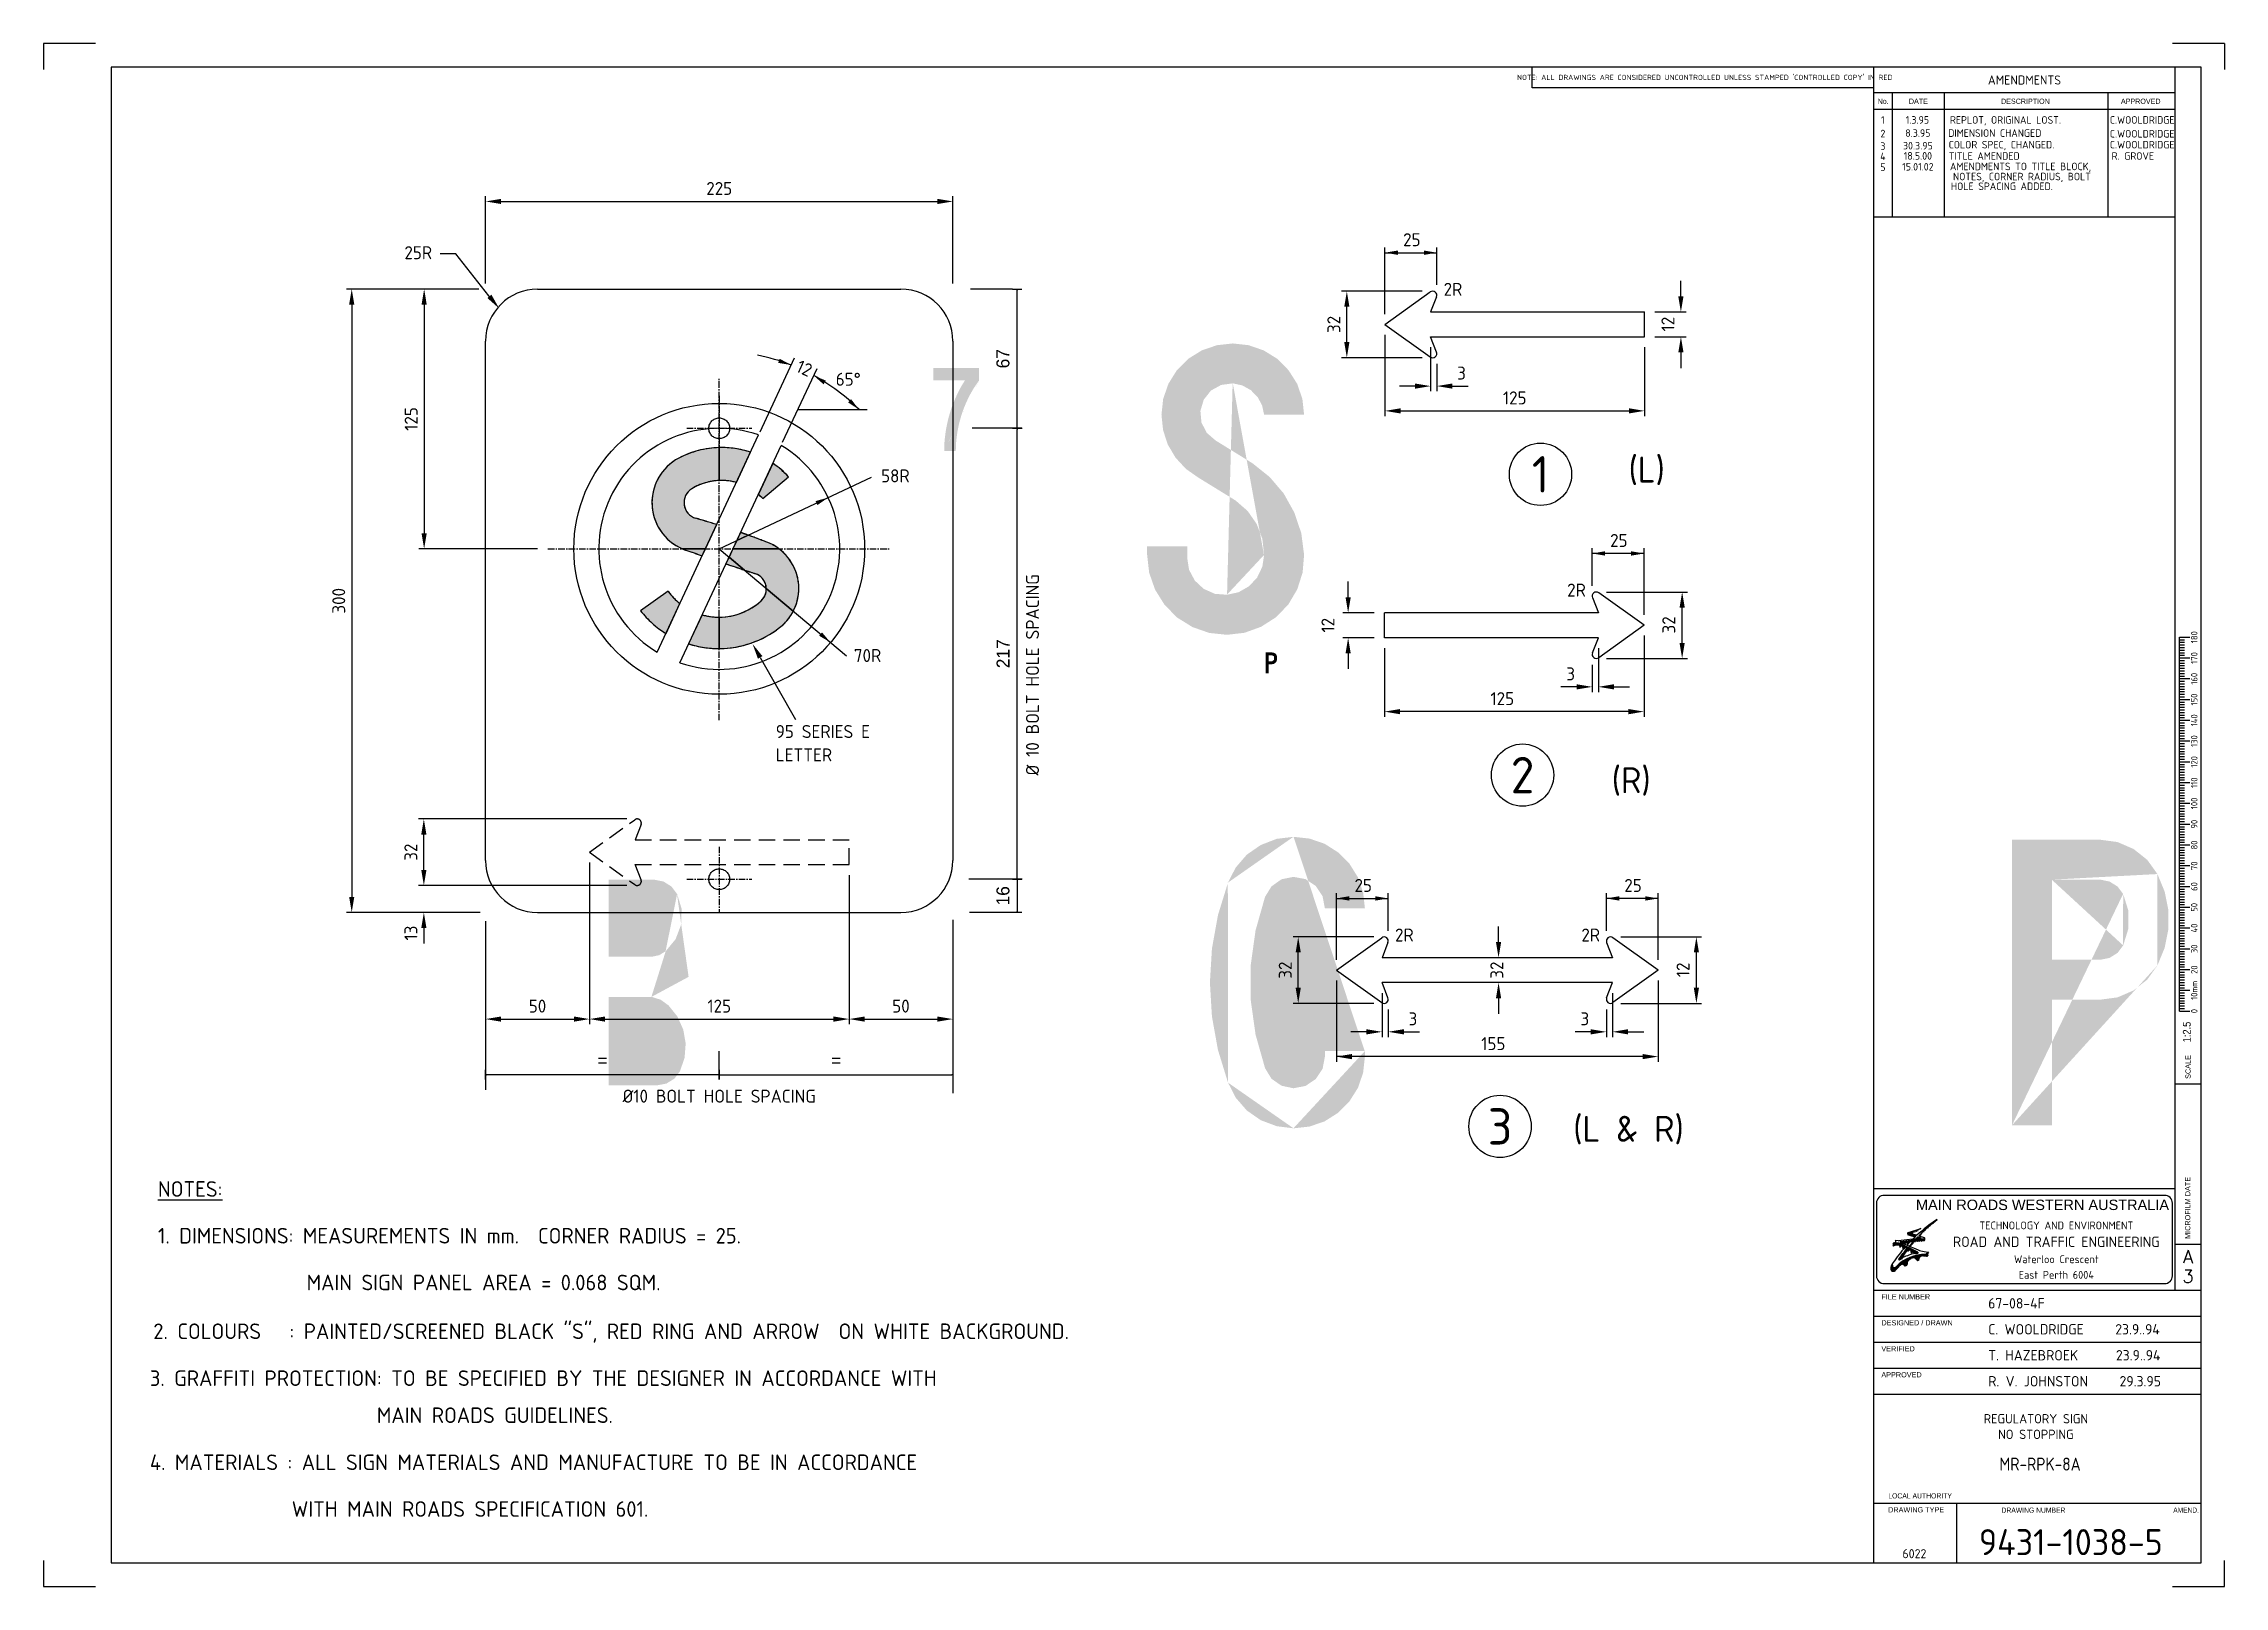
# Model space of a CAD drawing. Extents: x 0 to 1038, y -1303 to 297.
# Drawn here: x 0 to 420, y 0 to 297 of the extents above; entities that cross this region are included whole.
import ezdxf
from ezdxf.enums import TextEntityAlignment as Align

# ---------------------------------------------------------------- set-up
doc = ezdxf.new("R2010")
doc.units = 0
for name, pattern in [('CENTER', [2, 1.25, -0.25, 0.25, -0.25]), ('CENTERX2', [101.6, 63.5, -12.7, 12.7, -12.7]), ('HIDDEN', [9.525, 6.35, -3.175])]:
    doc.linetypes.add(name, pattern=pattern)
doc.layers.get('0').update_dxf_attribs({"linetype": 'CONTINUOUS'})
doc.layers.get('DEFPOINTS').update_dxf_attribs({"linetype": 'CONTINUOUS'})
for name, color, linetype in [('CENT25', 1, 'CENTER'), ('GREEN', 84, 'CONTINUOUS'), ('L18', 4, 'CONTINUOUS'), ('L25', 1, 'CONTINUOUS'), ('L35', 3, 'CONTINUOUS'), ('T25', 1, 'CONTINUOUS'), ('T35', 3, 'CONTINUOUS'), ('T50', 7, 'CONTINUOUS'), ('TBLK18', 4, 'CONTINUOUS'), ('TBLK25', 1, 'CONTINUOUS'), ('TBLK35', 3, 'CONTINUOUS'), ('TBLK50', 7, 'CONTINUOUS'), ('YELLOW', 40, 'CONTINUOUS')]:
    doc.layers.add(name, color=color, linetype=linetype)
doc.styles.add('HELV', font='helv')
doc.styles.add('HELVL', font='helvl', dxfattribs={"width": 0.8})
doc.styles.add('ISO', font='iso3098b.shx')
doc.styles.add('ROMAND', font='romand')
doc.dimstyles.new('2_5', dxfattribs={"dimtxt": 2.5, "dimasz": 0.2, "dimexe": 1.5, "dimexo": 2, "dimgap": 1.5, "dimtad": 1, "dimdec": 0, "dimlfac": 2.5, "dimrnd": 1, "dimdsep": 46, "dimlunit": 6, "dimtxsty": 'Standard', "dimblk": 'SGNDIM', "dimblk1": 'SGNDIM', "dimblk2": 'SGNDIM', "dimsah": 1, "dimcen": 2.5, "dimse1": 1, "dimse2": 1, "dimadec": 0, "dimazin": 0, "dimtfac": 1, "dimtdec": 4, "dimtix": 1, "dimtmove": 0, "dimatfit": 3, "dimldrblk": 'SGNDIM', "dimfxl": 0, "dimtolj": 1, "dimtzin": 0, "dimarcsym": 0})

msp = doc.modelspace()

# ---------------------------------------------------------------- texts
at = {"layer": 'T25', "color": 3, "style": 'ISO'}
for s, p in [('1', (354.24, 281.59)), ('1.3.95', (360.88, 281.59)), ('REPLOT, ORIGINAL LOST.', (377.84, 281.59)), ('C.WOOLDRIDGE', (404.17, 281.59)), ('3', (354.24, 276.54)), ('2', (354.24, 278.97)), ('30.3.95', (360.97, 276.62)), ('8.3.95', (360.97, 279.05)), ('DIMENSION CHANGED', (375.78, 279.05)), ('COLOR SPEC, CHANGED.', (377.07, 276.82)), ('C.WOOLDRIDGE', (404.17, 278.92)), ('C.WOOLDRIDGE', (404.17, 276.82)), ('4', (354.24, 274.59)), ('5', (354.24, 272.49)), ('15.01.02', (360.97, 272.57)), ('18.5.00', (360.97, 274.67)), ('TITLE AMENDED', (373.75, 274.64)), ('AMENDMENTS TO TITLE BLOCK,', (380.74, 272.63)), ('R. GROVE', (402.37, 274.64)), ('HOLE SPACING ADDED.', (377.15, 268.82)), ('NOTES, CORNER RADIUS, BOLT ', (381.45, 270.69))]:
    msp.add_text(s, height=1.45, dxfattribs=at).set_placement(p, align=Align.CENTER)
for s, p in [('225', (130.12, 269.12)), ('25', (263.51, 259.25)), ('3', (273.08, 233.57)), ('125', (283.33, 228.8)), ('25', (303.38, 201.35)), ('3', (294.1, 175.67)), ('125', (280.93, 170.9)), ('25', (254.15, 134.94)), ('25', (306.11, 134.94)), ('50', (95.12, 111.71)), ('125', (130.12, 111.71)), ('50', (165.12, 111.71)), ('3', (263.72, 109.26)), ('3', (296.83, 109.26)), ('155', (279.2, 104.49)), ('%%C10 BOLT HOLE SPACING', (130.12, 94.37))]:
    msp.add_text(s, height=2.5, dxfattribs=at).set_placement(p, align=Align.MIDDLE_CENTER)
msp.add_text('25R', height=2.5, dxfattribs=at).set_placement((74.82, 256.75), align=Align.MIDDLE_RIGHT)
for s, p in [('32', (248.49, 242.94)), ('12', (312.83, 243)), ('125', (70.79, 224.74)), ('%%C 10 BOLT HOLE SPACING', (190.45, 175.47)), ('300', (56.84, 189.74)), ('12', (247.35, 185.03)), ('32', (313, 185.1)), ('32', (70.73, 141.34)), ('13', (70.73, 125.77)), ('32', (239.13, 118.63)), ('32', (279.88, 118.63)), ('12', (315.74, 118.69))]:
    msp.add_text(s, height=2.5, rotation=90, dxfattribs=at).set_placement(p, align=Align.MIDDLE_CENTER)
for s, p in [('%%UNOTES:', (22.02, 75)), ('1. DIMENSIONS: MEASUREMENTS IN mm.  CORNER RADIUS = 25. ', (22.02, 66)), ('MAIN SIGN PANEL AREA = 0.068 SQM.', (50.65, 57)), ('2. COLOURS   : PAINTED/SCREENED BLACK "S", RED RING AND ARROW  ON WHITE BACKGROUND.', (21.13, 47.61)), ('3. GRAFFITI PROTECTION: TO BE SPECIFIED BY THE DESIGNER IN ACCORDANCE WITH', (20.47, 38.58)), ('                        MAIN ROADS GUIDELINES.', (20.47, 31.45)), ('4. MATERIALS : ALL SIGN MATERIALS AND MANUFACTURE TO BE IN ACCORDANCE ', (20.47, 22.39)), ('               WITH MAIN ROADS SPECIFICATION 601.', (20.47, 13.39))]:
    msp.add_text(s, height=3, dxfattribs=at).set_placement(p)
at = {"layer": 'T35', "style": 'ISO'}
for s, p in [('2R', (269.63, 248.45)), ('65%%d', (152.55, 231.14)), ('58R', (161.29, 212.54)), ('2R', (293.42, 190.55)), ('70R', (156.05, 177.95)), ('95 SERIES E', (141, 163.32)), ('LETTER', (141, 158.82)), ('2R', (260.27, 124.14)), ('2R', (296.16, 124.14))]:
    msp.add_text(s, height=2.5, dxfattribs=at).set_placement(p)
msp.add_text('12', height=2.5, rotation=335.753, dxfattribs=at).set_placement((144.71, 233.94))
at = {"layer": 'T35', "insert": (383.7, 30.77), "char_height": 1.8, "width": 51.922, "attachment_point": 5, "style": 'ISO'}
msp.add_mtext('REGULATORY SIGN\\PNO STOPPING', dxfattribs=at)
at = {"layer": 'T50', "style": 'ISO'}
for s, height, p in [('1', 7, (288.29, 214.09)), ('(L)', 5, (308.74, 215.02)), ('2', 7, (284.83, 156.18)), ('(R)', 5, (305.75, 155.22)), ('3', 7, (280.5, 88.55)), ('(L & R)', 5, (305.24, 88.1))]:
    msp.add_text(s, height=height, dxfattribs=at).set_placement(p, align=Align.MIDDLE)
at = {"layer": 'TBLK18', "style": 'HELVL', "width": 0.9}
for s, p in [('No.', (354.29, 285.41)), ('DATE', (361.07, 285.41)), ('DESCRIPTION', (381.68, 285.41)), ('APPROVED', (403.89, 285.41))]:
    msp.add_text(s, height=1, dxfattribs=at).set_placement(p, align=Align.CENTER)
at = {"layer": 'TBLK25', "style": 'ISO'}
msp.add_text('AMENDMENTS', height=1.75, dxfattribs=at).set_placement((381.5, 289.12), align=Align.CENTER)

# ---------------------------------------------------------------- blocks, each defined once
blk = doc.blocks.new('A3BBLK')
at = {"layer": 'TBLK25'}
for p, q in [((10, 297), (0, 297)), ((0, 297), (0, 292)), ((420, 297), (410, 297)), ((420, 297), (420, 292)), ((0, 5), (0, 0)), ((420, 0), (420, 5)), ((0, 0), (10, 0)), ((410, 0), (420, 0))]:
    blk.add_line(p, q, dxfattribs=at)
at = {"layer": 'TBLK50'}
for p, q in [((415.5, 292.5), (13, 292.5)), ((13, 292.5), (13, 4.5)), ((352.5, 4.5), (352.5, 292.5)), ((415.5, 4.5), (415.5, 292.5)), ((13, 4.5), (415.5, 4.5))]:
    blk.add_line(p, q, dxfattribs=at)
blk = doc.blocks.new('*X3')
at = {"color": 0}
for p, q in [((1642.4, 732), (1642.4, 732)), ((1642.6, 732.2), (1642.7, 732.2)), ((1642.9, 732.4), (1642.9, 732.4)), ((1643.1, 732.6), (1643.1, 732.6)), ((1643.3, 732.8), (1643.4, 732.8)), ((1643.6, 733), (1643.6, 733)), ((1643.8, 733.2), (1643.8, 733.2)), ((1644, 733.4), (1644.1, 733.4)), ((1644.3, 733.6), (1644.3, 733.6)), ((1644.5, 733.8), (1644.6, 733.8)), ((1644.8, 734), (1644.8, 734)), ((1645, 734.2), (1645, 734.2)), ((1645.3, 734.4), (1645.3, 734.4)), ((1645.5, 734.6), (1645.5, 734.6)), ((1645.8, 734.8), (1645.8, 734.8)), ((1646, 735), (1646, 735)), ((1646.3, 735.2), (1646.3, 735.2)), ((1646.5, 735.4), (1646.5, 735.4)), ((1622.3, 721), (1622.3, 721)), ((1622.5, 722.4), (1625.6, 722.4)), ((1622.5, 721.2), (1622.7, 721.2)), ((1622.6, 722.2), (1626.2, 722.2)), ((1622.6, 721.4), (1623, 721.4)), ((1622.7, 722), (1626.7, 722)), ((1622.7, 721.8), (1627.1, 721.8)), ((1622.7, 721.6), (1623.6, 721.6)), ((1625.9, 721.6), (1627.5, 721.6)), ((1625.9, 721.4), (1626.5, 721.4)), ((1625.9, 721.2), (1626.5, 721.2)), ((1625.9, 721), (1626.5, 721)), ((1626, 720.8), (1626.5, 720.8)), ((1626.3, 723.2), (1630.6, 723.2)), ((1626.4, 723), (1629.7, 723)), ((1626.5, 720.6), (1626.5, 720.6)), ((1626.7, 721.4), (1627.9, 721.4)), ((1626.8, 722.8), (1628.9, 722.8)), ((1627.1, 721.2), (1628.3, 721.2)), ((1627.3, 722.6), (1628.2, 722.6)), ((1627.5, 721), (1628.8, 721)), ((1627.5, 720.8), (1629.2, 720.8)), ((1627.5, 720.6), (1628.1, 720.6)), ((1627.5, 720.4), (1628.1, 720.4)), ((1627.5, 720.2), (1628.1, 720.2)), ((1627.6, 723.4), (1631.6, 723.4)), ((1627.7, 722.4), (1627.9, 722.4)), ((1627.7, 720), (1628.1, 720)), ((1628.3, 720.6), (1629.6, 720.6)), ((1628.8, 720.4), (1630, 720.4)), ((1629, 722.8), (1629.2, 722.8)), ((1629, 722.6), (1629.2, 722.6)), ((1629.2, 723.6), (1632.8, 723.6)), ((1629.2, 720.2), (1630.4, 720.2)), ((1629.6, 720), (1630.8, 720)), ((1630.1, 723), (1630.3, 723)), ((1630.1, 722.8), (1630.3, 722.8)), ((1630.3, 728), (1630.6, 728)), ((1630.3, 727.8), (1630.7, 727.8)), ((1630.4, 727.6), (1631.3, 727.6)), ((1630.7, 728.2), (1630.7, 728.2)), ((1630.8, 727.4), (1631.9, 727.4)), ((1630.8, 723.8), (1634.3, 723.8)), ((1631.2, 723.2), (1631.4, 723.2)), ((1631.2, 723), (1631.3, 723)), ((1631.4, 727.2), (1632.5, 727.2)), ((1631.4, 721), (1631.9, 721)), ((1631.4, 720.8), (1631.8, 720.8)), ((1631.6, 721.2), (1632.1, 721.2)), ((1631.7, 728), (1631.9, 728)), ((1631.8, 721.4), (1632.2, 721.4)), ((1631.9, 728.2), (1632.3, 728.2)), ((1631.9, 721.6), (1632.4, 721.6)), ((1632, 727), (1633.1, 727)), ((1632.1, 721.8), (1632.6, 721.8)), ((1632.3, 722), (1632.7, 722)), ((1632.4, 728.4), (1632.8, 728.4)), ((1632.4, 724), (1636.5, 724)), ((1632.5, 722.2), (1632.9, 722.2)), ((1632.6, 726.8), (1633.7, 726.8)), ((1632.7, 722.4), (1633.1, 722.4)), ((1632.8, 722.6), (1633.2, 722.6)), ((1633, 728.6), (1633.3, 728.6)), ((1633, 722.8), (1633.4, 722.8)), ((1633.2, 726.6), (1634.3, 726.6)), ((1633.2, 723), (1633.6, 723)), ((1633.4, 723.2), (1633.7, 723.2)), ((1633.5, 728.8), (1633.7, 728.8)), ((1633.6, 723.4), (1633.9, 723.4)), ((1633.8, 726.4), (1634.9, 726.4)), ((1633.8, 723.6), (1634.1, 723.6)), ((1634, 729), (1634.2, 729)), ((1634, 724.2), (1639.6, 724.2)), ((1634.4, 726.2), (1634.8, 726.2)), ((1634.5, 729.2), (1634.7, 729.2)), ((1634.6, 723.8), (1634.7, 723.8)), ((1634.6, 723.6), (1634.7, 723.6)), ((1635, 729.4), (1635.2, 729.4)), ((1635.1, 725), (1635.2, 725)), ((1635.3, 725.2), (1635.5, 725.2)), ((1635.5, 729.6), (1635.7, 729.6)), ((1635.5, 725.4), (1635.7, 725.4)), ((1635.6, 724.4), (1639.8, 724.4)), ((1635.7, 725.6), (1635.9, 725.6)), ((1635.7, 723.8), (1635.9, 723.8)), ((1635.9, 725.8), (1636.7, 725.8)), ((1636, 729.8), (1636.1, 729.8)), ((1636.1, 726), (1636.1, 726)), ((1636.3, 725.6), (1637.3, 725.6)), ((1636.5, 730), (1636.6, 730)), ((1636.6, 726.6), (1636.8, 726.6)), ((1636.8, 726.8), (1637, 726.8)), ((1636.8, 724), (1637, 724)), ((1636.8, 723.8), (1637, 723.8)), ((1636.9, 725.4), (1637.8, 725.4)), ((1637, 727), (1637.2, 727)), ((1637.1, 730.2), (1637.1, 730.2)), ((1637.2, 724.6), (1639.9, 724.6)), ((1637.3, 727.2), (1637.4, 727.2)), ((1637.5, 727.4), (1637.6, 727.4)), ((1637.6, 730.4), (1637.6, 730.4)), ((1637.7, 727.6), (1637.8, 727.6)), ((1637.9, 727.8), (1638, 727.8)), ((1638, 724), (1638.2, 724)), ((1638, 723.8), (1638.2, 723.8)), ((1638.1, 728), (1638.2, 728)), ((1638.3, 728.2), (1638.4, 728.2)), ((1638.5, 728.4), (1638.6, 728.4)), ((1638.7, 728.6), (1638.8, 728.6)), ((1638.8, 724.8), (1640, 724.8)), ((1638.9, 728.8), (1639, 728.8)), ((1639.1, 729), (1639.2, 729)), ((1639.3, 729.2), (1639.4, 729.2)), ((1639.6, 729.4), (1639.6, 729.4)), ((1639.6, 725.4), (1639.7, 725.4)), ((1639.6, 725), (1639.9, 725)), ((1639.7, 725.2), (1639.9, 725.2)), ((1639.8, 729.6), (1639.8, 729.6)), ((1640, 729.8), (1640, 729.8)), ((1640.2, 730), (1640.2, 730)), ((1640.4, 730.2), (1640.4, 730.2)), ((1640.6, 730.4), (1640.6, 730.4)), ((1640.9, 730.6), (1640.9, 730.6)), ((1641.1, 730.8), (1641.1, 730.8)), ((1641.3, 731), (1641.3, 731)), ((1641.5, 731.2), (1641.5, 731.2)), ((1641.7, 731.4), (1641.8, 731.4)), ((1642, 731.6), (1642, 731.6)), ((1642.2, 731.8), (1642.2, 731.8)), ((1621.1, 709), (1624.8, 709)), ((1621.1, 708.8), (1624.6, 708.8)), ((1621.1, 708.6), (1624.4, 708.6)), ((1621.1, 708.4), (1624.3, 708.4)), ((1621.1, 708.2), (1624.1, 708.2)), ((1621.2, 709.4), (1622.3, 709.4)), ((1621.2, 709.2), (1622.5, 709.2)), ((1621.2, 708), (1623.9, 708)), ((1621.3, 709.8), (1622.1, 709.8)), ((1621.3, 709.6), (1622.1, 709.6)), ((1621.4, 710), (1622, 710)), ((1621.5, 710.4), (1622, 710.4)), ((1621.5, 710.2), (1622, 710.2)), ((1621.6, 710.6), (1622, 710.6)), ((1621.8, 710.8), (1622, 710.8)), ((1621.9, 711), (1622, 711)), ((1622, 711.2), (1622.1, 711.2)), ((1622.2, 711.4), (1622.2, 711.4)), ((1622.3, 711.6), (1622.3, 711.6)), ((1623.8, 709.2), (1624.9, 709.2)), ((1624.1, 709.4), (1625.1, 709.4)), ((1624.3, 709.6), (1625.3, 709.6)), ((1624.5, 709.8), (1625.5, 709.8)), ((1624.7, 710), (1625.7, 710)), ((1624.9, 710.2), (1625.9, 710.2)), ((1625.1, 710.4), (1626.1, 710.4)), ((1625.3, 710.6), (1626.4, 710.6)), ((1625.5, 713.6), (1625.9, 713.6)), ((1625.5, 710.8), (1626.6, 710.8)), ((1625.6, 713.8), (1626.3, 713.8)), ((1625.7, 714), (1626.7, 714)), ((1625.7, 711), (1626.8, 711)), ((1625.9, 714.2), (1627.1, 714.2)), ((1626, 714.4), (1627.5, 714.4)), ((1626, 711.2), (1627.3, 711.2)), ((1626.2, 714.6), (1627.5, 714.6)), ((1626.2, 711.4), (1630.1, 711.4)), ((1626.3, 714.8), (1627.5, 714.8)), ((1626.5, 715), (1627.6, 715)), ((1626.5, 711.6), (1630.2, 711.6)), ((1626.7, 715.2), (1627.7, 715.2)), ((1626.7, 711.8), (1630.2, 711.8)), ((1626.8, 715.4), (1627.8, 715.4)), ((1627, 715.6), (1628, 715.6)), ((1627, 712), (1630.3, 712)), ((1627.1, 715.8), (1628.1, 715.8)), ((1627.2, 712.2), (1630.3, 712.2)), ((1627.3, 716), (1628.2, 716)), ((1627.4, 716.2), (1628.4, 716.2)), ((1627.5, 712.4), (1630.4, 712.4)), ((1627.6, 716.4), (1628.5, 716.4)), ((1627.7, 716.6), (1628.7, 716.6)), ((1627.7, 711.2), (1630.1, 711.2)), ((1627.8, 712.6), (1630.5, 712.6)), ((1627.9, 716.8), (1628.8, 716.8)), ((1628.1, 719.8), (1628.1, 719.8)), ((1628.1, 717), (1628.9, 717)), ((1628.1, 712.8), (1630.6, 712.8)), ((1628.2, 717.2), (1629.1, 717.2)), ((1628.2, 711), (1630.1, 711)), ((1628.4, 717.4), (1629.2, 717.4)), ((1628.4, 713), (1630.7, 713)), ((1628.4, 710.8), (1630.1, 710.8)), ((1628.5, 717.6), (1629.4, 717.6)), ((1628.6, 710.6), (1630, 710.6)), ((1628.7, 717.8), (1629.5, 717.8)), ((1628.7, 713.2), (1630.9, 713.2)), ((1628.7, 710.4), (1629.5, 710.4)), ((1628.7, 710.2), (1629, 710.2)), ((1628.9, 718), (1629.6, 718)), ((1629, 718.2), (1629.8, 718.2)), ((1629.1, 713.4), (1631, 713.4)), ((1629.2, 718.4), (1629.9, 718.4)), ((1629.4, 718.6), (1630.1, 718.6)), ((1629.4, 713.6), (1631.2, 713.6)), ((1629.5, 718.8), (1630.2, 718.8)), ((1629.7, 719), (1630.3, 719)), ((1629.8, 713.8), (1631.4, 713.8)), ((1629.9, 719.2), (1630.3, 719.2)), ((1630, 719.8), (1631.2, 719.8)), ((1630, 719.4), (1630.3, 719.4)), ((1630.2, 719.6), (1630.3, 719.6)), ((1630.2, 714), (1631.7, 714)), ((1630.3, 719.6), (1631.6, 719.6)), ((1630.3, 719.4), (1632, 719.4)), ((1630.3, 719.2), (1630.9, 719.2)), ((1630.3, 719), (1630.9, 719)), ((1630.3, 718.8), (1630.9, 718.8)), ((1630.5, 718.6), (1630.9, 718.6)), ((1630.6, 714.2), (1632, 714.2)), ((1631, 714.4), (1632.4, 714.4)), ((1631.2, 719.2), (1632.4, 719.2)), ((1631.5, 714.6), (1633, 714.6)), ((1631.6, 719), (1632.8, 719)), ((1632, 718.8), (1633.3, 718.8)), ((1632, 714.8), (1636.9, 714.8)), ((1632.2, 718.6), (1633.7, 718.6)), ((1632.2, 718.4), (1634.1, 718.4)), ((1632.2, 718.2), (1632.8, 718.2)), ((1632.2, 718), (1632.8, 718)), ((1632.2, 717.8), (1632.8, 717.8)), ((1632.3, 717.6), (1632.8, 717.6)), ((1632.5, 715), (1637.1, 715)), ((1632.6, 717.4), (1632.8, 717.4)), ((1632.9, 718.2), (1634.5, 718.2)), ((1633.1, 718), (1634.9, 718)), ((1633.1, 715.2), (1637.2, 715.2)), ((1633.4, 717.8), (1635.3, 717.8)), ((1633.6, 717.6), (1635.7, 717.6)), ((1633.8, 717.4), (1636.1, 717.4)), ((1633.8, 715.4), (1637.4, 715.4)), ((1634.1, 717.2), (1636.1, 717.2)), ((1634.2, 714.6), (1636.9, 714.6)), ((1634.3, 717), (1635.2, 717)), ((1634.5, 715.6), (1637.7, 715.6)), ((1634.6, 714.4), (1636.8, 714.4)), ((1634.9, 714.2), (1636.8, 714.2)), ((1635.1, 714), (1636.8, 714)), ((1635.3, 713.8), (1636.8, 713.8)), ((1635.4, 715.8), (1638.4, 715.8)), ((1635.4, 713.6), (1636.8, 713.6)), ((1635.5, 713.4), (1636.3, 713.4)), ((1635.6, 713.2), (1635.9, 713.2)), ((1636.5, 716), (1641.4, 716)), ((1638.4, 716.2), (1641.4, 716.2)), ((1639.2, 715.8), (1641.4, 715.8)), ((1640.6, 716.4), (1641.4, 716.4)), ((1640.7, 715.6), (1641.4, 715.6)), ((1640.8, 716.6), (1641.4, 716.6)), ((1641.1, 716.8), (1641.5, 716.8)), ((1641.3, 717), (1641.6, 717)), ((1641.5, 717.2), (1641.7, 717.2)), ((1641.8, 717.4), (1641.8, 717.4)), ((1621.3, 707.8), (1623.8, 707.8)), ((1621.5, 707.6), (1623.5, 707.6)), ((1621.8, 707.4), (1623.2, 707.4))]:
    blk.add_line(p, q, dxfattribs=at)
blk = doc.blocks.new('A3_IN_VTBLK')
at = {"layer": 'TBLK18'}
for p, q in [((359.14, 68.1), (359.04, 68.07)), ((359.04, 67.84), (360.51, 67.35)), ((359.14, 68.1), (361.54, 68.87)), ((360.62, 67.44), (359.14, 67.93)), ((359.23, 68.12), (359.23, 68.12)), ((361.18, 67.46), (362.16, 67.15)), ((356.46, 66.13), (356.22, 66.06)), ((357.22, 66.55), (356.6, 66.58)), ((357.76, 66.6), (357.35, 66.55)), ((357.58, 66.27), (358.15, 66.02)), ((362.14, 66.92), (357.6, 66.35)), ((359.92, 66.87), (357.76, 66.6)), ((358.15, 66.02), (358.8, 65.73)), ((358.51, 66.2), (358.51, 66.08)), ((358.51, 66.08), (358.57, 66.09)), ((358.57, 66.09), (358.57, 66.21)), ((358.89, 66.29), (358.89, 66.17)), ((358.95, 66.19), (358.95, 66.31)), ((359.28, 66.38), (359.28, 66.26)), ((359.34, 66.27), (359.34, 66.39)), ((359.45, 66.41), (359.58, 66.43)), ((359.92, 66.87), (360.03, 66.89)), ((360.03, 66.89), (360.63, 66.96)), ((360.22, 66.53), (360.35, 66.55)), ((360.46, 66.56), (360.46, 66.44)), ((360.52, 66.45), (360.52, 66.56)), ((360.73, 66.97), (361.41, 67.06)), ((360.86, 66.6), (360.86, 66.48)), ((360.92, 66.48), (360.92, 66.6)), ((361.26, 66.62), (361.26, 66.5)), ((361.31, 66.51), (361.31, 66.62)), ((361.65, 66.63), (361.65, 66.52)), ((361.71, 66.52), (361.71, 66.64)), ((356.17, 62.28), (356.1, 62.17))]:
    blk.add_line(p, q, dxfattribs=at)
at = {"layer": 'TBLK18', "color": 1}
for p, q in [((357.42, 65.8), (357.42, 65.5)), ((357.63, 65.42), (357.63, 65.74)), ((357.63, 65.42), (357.85, 65.64)), ((357.78, 65.67), (357.99, 65.56)), ((360.99, 64.31), (357.81, 65.87)), ((357.99, 65.56), (357.99, 65.24)), ((357.99, 65.24), (358.2, 65.14)), ((358.2, 65.46), (358.98, 65.08)), ((358.2, 65.14), (358.2, 65.46)), ((358.2, 65.14), (358.41, 65.36)), ((358.52, 65.3), (358.44, 65.34)), ((358.8, 65.73), (358.88, 65.7)), ((358.88, 65.7), (359.31, 65.51)), ((358.98, 65.08), (358.98, 64.76)), ((358.98, 64.76), (359.18, 64.66)), ((359.18, 64.98), (359.35, 64.9)), ((359.18, 64.66), (359.18, 64.98)), ((359.18, 64.66), (359.4, 64.88)), ((359.31, 65.51), (359.44, 65.45)), ((359.44, 65.45), (360.14, 65.15)), ((359.63, 64.74), (359.63, 64.4)), ((359.71, 63.26), (359.82, 63.3)), ((359.83, 64.24), (359.83, 64.61)), ((359.83, 64.24), (360.04, 64.45)), ((360.14, 65.15), (361.01, 64.78)), ((361.24, 62.98), (361.24, 63.16)), ((361.54, 64.62), (362.21, 64.48)), ((362.21, 64.48), (363.03, 64.34)), ((363.03, 64.34), (362.49, 63.89)), ((362.49, 63.89), (362.87, 63.61)), ((358.43, 61.74), (358.9, 61.95)), ((360.82, 62.79), (361.24, 62.98)), ((360.82, 62.79), (360.82, 62.8))]:
    blk.add_line(p, q, dxfattribs=at)
at = {"layer": 'TBLK18'}
blk.add_lwpolyline([(359.53, 67.99), (359.47, 68.01, -0.656152), (359.46, 68.06), (361.54, 68.87), (359.53, 68.03, 0.705507), (359.53, 67.99, 0.705507)], format="xyb", dxfattribs=at)
blk.add_lwpolyline([(359.53, 67.99), (360.78, 67.59)], dxfattribs=at)
for points in [[(360.73, 66.97), (360.63, 66.96, -0.003144), (360.98, 67.32), (361.56, 67.13, -1.035463), (361.55, 67.07), (361.41, 67.06), (360.95, 67.21, 0.002708)], [(364.7, 70.64, 0.029777), (361.14, 67.48), (361.18, 67.46, -0.039795)]]:
    blk.add_lwpolyline(points, format="xyb", close=True, dxfattribs=at)
at = {"layer": 'TBLK18', "color": 1}
blk.add_lwpolyline([(358.1, 63.31, 0.016763), (357.33, 62.93, -0.801535), (357.28, 62.99, -0.016783), (358.95, 65.1), (358.95, 64.8, 0.014021), (357.99, 63.43, 0.753514)], format="xyb", close=True, dxfattribs=at)
at = {"layer": 'TBLK18'}
for centre, radius, start, end in [((359.08, 67.95), 0.116, 107.7741, 251.6339), ((359.17, 68.02), 0.0873, 107.7741, 251.6339), ((381.57, 44.92), 30.76, 133.1932, 134.4375), ((381.57, 44.92), 30.76, 132.936, 133.1932), ((381.57, 44.92), 30.76, 123.2655, 132.5321), ((355.92, 65.84), 0.376, 304.533, 36.3406), ((356.93, 61.07), 5.04, 91.3059, 97.9881), ((356.35, 66.54), 0.427, 285.3147, 293.8768), ((356.35, 66.54), 0.427, 293.8768, 310.1577), ((356.53, 66.22), 0.361, 78.6893, 79.0743), ((356.54, 66.42), 0.168, 6.2219, 70.3805), ((356.43, 66.45), 0.303, 310.1577, 329.0642), ((356.51, 66.4), 0.21, 329.0642, 353.4443), ((356.6, 66.39), 0.115, 353.4443, 23.8768), ((356.85, 64.09), 2.02, 61.535, 92.6416), ((357.26, 67.27), 0.727, 267.1716, 277.3645), ((357.6, 66.31), 0.0436, 97.1496, 246.3427), ((358.16, 66.06), 0.0436, 106.1619, 246.3427), ((361.92, 53.09), 13.54, 104.606, 106.1619), ((361.92, 53.09), 13.54, 102.922, 104.3518), ((381.57, 44.92), 30.76, 135.6297, 137.5175), ((361.92, 53.09), 13.43, 102.7813, 103.036), ((361.92, 53.09), 13.54, 101.2382, 102.6696), ((361.92, 53.09), 13.43, 101.0838, 101.3369), ((389.49, 39.18), 40.05, 136.9449, 138.906), ((361.92, 53.09), 13.54, 100.5243, 100.9874), ((382.89, 46.98), 29.85, 139.0463, 141.7717), ((361.92, 53.09), 13.54, 97.2048, 99.9556), ((361.92, 53.09), 13.54, 96.1874, 96.6686), ((361.92, 53.09), 13.43, 95.9915, 96.2413), ((361.92, 53.09), 13.54, 94.504, 95.9399), ((361.92, 53.09), 13.43, 94.2941, 94.5432), ((361.92, 53.09), 13.54, 92.8208, 94.2572), ((361.92, 53.09), 13.43, 92.5967, 92.8452), ((361.92, 53.09), 13.54, 91.1376, 92.5743), ((361.92, 53.09), 13.43, 90.8991, 91.1475), ((361.92, 53.09), 13.54, 89.3315, 90.8914), ((362.08, 66.9), 0.262, 269.3315, 72.3102), ((362.13, 67.04), 0.116, 277.1221, 73.4601)]:
    blk.add_arc(centre, radius, start, end, dxfattribs=at)
at = {"layer": 'TBLK18', "color": 1}
for centre, radius, start, end in [((357.07, 64.3), 1.54, 76.5648, 127.1666), ((381.57, 44.92), 30.76, 138.5176, 145.6575), ((362.23, 56.52), 7.38, 88.041, 137.1729), ((357.07, 64.3), 1.25, 63.3138, 73.3617), ((357.07, 64.3), 1.54, 62.4129, 68.6309), ((363.37, 51.77), 12.69, 103.4743, 114.5468), ((360.2, 62.04), 1.31, 111.828, 184.1285), ((357.56, 61.42), 3.92, 58.1205, 62.8179), ((359.98, 62.31), 0.966, 29.6609, 113.1292), ((357.56, 61.42), 3.63, 51.193, 55.2135), ((360.11, 62.63), 0.727, 12.9802, 113.4725), ((357.56, 61.42), 3.92, 43.2503, 54.5397), ((363.37, 51.77), 12.69, 100.8223, 103.474), ((360.98, 64.27), 0.0436, 280.8223, 63.9633), ((362.13, 67.47), 2.91, 247.2562, 258.1765), ((361.83, 63.16), 0.582, 92.3612, 180), ((361.93, 60.43), 3.32, 73.4161, 92.1882), ((363.54, 63.85), 0.708, 136.3055, 200.0702), ((357.31, 61.19), 1.56, 140.9414, 180.2006), ((356.19, 61.19), 0.436, 180.2006, 263.2509), ((356.77, 61.86), 0.727, 145.6575, 202.0824), ((356.37, 61.7), 0.291, 202.0824, 237.3085), ((356.21, 61.4), 0.655, 263.2509, 321.6521), ((356.47, 61.86), 0.48, 237.3085, 317.1729), ((362.36, 56.65), 7.12, 130.8439, 142.3441), ((357.93, 61.48), 0.559, 27.2487, 133.7365), ((357.99, 61.7), 0.436, 4.8804, 130.8439)]:
    blk.add_arc(centre, radius, start, end, dxfattribs=at)
at = {"layer": 'TBLK35'}
for p, q in [((286.67, 288.5), (286.67, 292.5)), ((410.5, 57), (410.5, 292.5)), ((352.5, 288.5), (286.67, 288.5)), ((410.5, 96.75), (415.5, 96.75)), ((410.5, 65.87), (415.5, 65.87)), ((352.5, 57), (415.5, 57)), ((352.5, 52), (415.5, 52)), ((352.5, 47), (415.5, 47)), ((352.5, 42), (415.5, 42)), ((352.5, 37), (415.5, 37)), ((352.5, 16), (415.5, 16)), ((368.5, 4.5), (368.5, 16))]:
    blk.add_line(p, q, dxfattribs=at)
at = {"layer": 'TBLK50', "color": 3}
blk.add_line((352.5, 76.57), (410.5, 76.57), dxfattribs=at)
at = {"layer": 'TBLK50'}
blk.add_lwpolyline([(408.5, 75.28), (354.49, 75.28, 0.414214), (352.99, 73.78), (352.99, 59.78, 0.414214), (354.49, 58.28), (408.5, 58.28, 0.414214), (410, 59.78), (410, 73.78, 0.414214)], format="xyb", close=True, dxfattribs=at)
blk.add_blockref('A3BBLK', (0, 0))
at = {"layer": 'TBLK18', "xscale": 0.35, "yscale": 0.35, "zscale": 0.35}
blk.add_blockref('*X3', (-211.64, -186.89), dxfattribs=at)
at = {"color": 4, "style": 'ISO'}
for tag, p in [('MR_DIRECTORATE', (387.63, 68.74)), ('STREET_NAME', (387.63, 62.22)), ('SUBURB_&_POSTCODE', (387.63, 59.22))]:
    blk.add_attdef(tag, text='', height=1.5, dxfattribs=at).set_placement(p, align=Align.CENTER)
at = {"color": 1, "style": 'ISO'}
blk.add_attdef('MR_BRANCH', text='', height=2, dxfattribs=at).set_placement((387.63, 65.34), align=Align.CENTER)
for tag, p in [('FILE_NUMBER', (374.52, 53.49)), ('DESIGNED_/_DRAWN', (374.52, 48.49)), ('VERIFIED', (374.52, 43.49)), ('APPROVED', (374.52, 38.49))]:
    blk.add_attdef(tag, p, '', height=2, dxfattribs=at)
at = {"layer": 'T25', "style": 'ISO'}
blk.add_attdef('LOCAL_AUTHORITY', (370.48, 16.73), '', height=1.25, dxfattribs=at)
at = {"layer": 'TBLK18', "style": 'ISO'}
blk.add_text("NOTE: ALL DRAWINGS ARE CONSIDERED UNCONTROLLED UNLESS STAMPED 'CONTROLLED COPY' IN RED", height=1, dxfattribs=at).set_placement((319.92, 290), align=Align.CENTER)
at = {"layer": 'TBLK18', "style": 'HELVL', "width": 0.8}
for s, p in [('SCALE', (413.5, 97.7)), ('MICROFILM DATE', (413.44, 66.89))]:
    blk.add_text(s, height=1, rotation=90, dxfattribs=at).set_placement(p)
at = {"layer": 'TBLK18', "style": 'HELVL'}
for s, p in [('FILE NUMBER', (353.94, 55.24)), ('DESIGNED / DRAWN', (353.94, 50.24)), ('VERIFIED', (353.94, 45.24)), ('APPROVED', (353.94, 40.24)), ('DRAWING TYPE', (355.24, 14.24))]:
    blk.add_text(s, height=1, dxfattribs=at).set_placement(p)
for s, width, p, p2 in [('LOCAL AUTHORITY', 0.847016, (355.27, 16.93), (367.52, 16.93)), ('DRAWING NUMBER', 0.880886, (377.08, 14.17), (389.38, 14.17)), ('AMEND.', 0.926535, (410.16, 14.18), (415.09, 14.18))]:
    blk.add_text(s, height=1, dxfattribs=dict(at, width=width)).set_placement(p, p2, align=Align.FIT)
at = {"layer": 'TBLK25', "color": 1, "style": 'HELV'}
blk.add_text('MAIN ROADS WESTERN AUSTRALIA', height=2, dxfattribs=at).set_placement((409.34, 72.45), align=Align.RIGHT)
at = {"layer": 'TBLK25', "style": 'ISO'}
for tag, p in [('ROAD_SECTION', (384.5, 29.16)), ('SLK', (384.5, 26.11)), ('CHAINAGE', (384.5, 19.21)), ('DRG_TYPE_03', (360.51, 11.5)), ('DRG_TYPE_02', (360.51, 8.36)), ('DRG_TYPE_01', (360.3, 5.42))]:
    blk.add_attdef(tag, text='', height=1.75, dxfattribs=at).set_placement(p, align=Align.CENTER)
at = {"layer": 'TBLK35', "style": 'ROMAND'}
for s, p in [('A', (413, 62.21)), ('3', (413, 58.46))]:
    blk.add_text(s, height=2.5, dxfattribs=at).set_placement(p, align=Align.CENTER)
at = {"layer": 'TBLK35', "style": 'ISO', "width": 0.9}
for tag, p in [('ROAD_PROJECT&NUMBER', (384.5, 32.23)), ('DRAWING_DESCRIPTION', (384.5, 22.29))]:
    blk.add_attdef(tag, text='', height=2.5, dxfattribs=at).set_placement(p, align=Align.CENTER)
at = {"layer": 'TBLK50', "style": 'ISO'}
blk.add_attdef('DRG_NUMBER', (372.72, 6.02), '', height=5, dxfattribs=at)
blk = doc.blocks.new('A25')
at = {"color": 1, "linetype": 'ByBlock'}
blk.add_solid([(2.5, 0.42), (2.5, -0.42), (0, 0)], dxfattribs=at)
blk = doc.blocks.new('SGNDIM')
for p, q in [((0, 0), (-1, 0)), ((0, 4.5), (0, -4.5))]:
    blk.add_line(p, q)
blk = doc.blocks.new('*D7')
at = {"color": 0, "linetype": 'ByBlock'}
blk.add_line((129.92, 98.51), (85.32, 98.51), dxfattribs=at)
at = {"layer": 'DEFPOINTS', "color": 0, "linetype": 'ByBlock'}
for p in [(85.12, 136.14), (130.12, 136.14), (85.12, 98.51)]:
    blk.add_point(p, dxfattribs=at)
at = {"color": 0, "linetype": 'ByBlock', "xscale": 0.2, "yscale": 0.2, "zscale": 0.2, "rotation": 180}
blk.add_blockref('SGNDIM', (85.12, 98.51), dxfattribs=at)
at = {"color": 0, "linetype": 'ByBlock', "xscale": 0.2, "yscale": 0.2, "zscale": 0.2}
blk.add_blockref('SGNDIM', (130.12, 98.51), dxfattribs=at)
at = {"color": 0, "linetype": 'ByBlock', "insert": (107.62, 101.26), "char_height": 2.5, "attachment_point": 5}
blk.add_mtext('\\A1;=', dxfattribs=at)
blk = doc.blocks.new('*D8')
at = {"color": 0, "linetype": 'ByBlock'}
blk.add_line((130.32, 98.51), (174.92, 98.51), dxfattribs=at)
at = {"layer": 'DEFPOINTS', "color": 0, "linetype": 'ByBlock'}
for p in [(130.12, 136.14), (175.12, 136.14), (175.12, 98.51)]:
    blk.add_point(p, dxfattribs=at)
at = {"color": 0, "linetype": 'ByBlock', "xscale": 0.2, "yscale": 0.2, "zscale": 0.2, "rotation": 180}
blk.add_blockref('SGNDIM', (130.12, 98.51), dxfattribs=at)
at = {"color": 0, "linetype": 'ByBlock', "xscale": 0.2, "yscale": 0.2, "zscale": 0.2}
blk.add_blockref('SGNDIM', (175.12, 98.51), dxfattribs=at)
at = {"color": 0, "linetype": 'ByBlock', "insert": (152.62, 101.26), "char_height": 2.5, "attachment_point": 5}
blk.add_mtext('\\A1;=', dxfattribs=at)
blk = doc.blocks.new('*D9')
at = {"color": 0, "linetype": 'ByBlock'}
blk.add_line((187.52, 135.94), (187.52, 129.94), dxfattribs=at)
at = {"layer": 'DEFPOINTS', "color": 0, "linetype": 'ByBlock'}
for p in [(130.12, 136.14), (130.12, 129.74), (187.52, 129.74)]:
    blk.add_point(p, dxfattribs=at)
at = {"color": 0, "linetype": 'ByBlock', "xscale": 0.2, "yscale": 0.2, "zscale": 0.2}
for p, rotation in [((187.52, 136.14), 90), ((187.52, 129.74), 270)]:
    blk.add_blockref('SGNDIM', p, dxfattribs=dict(at, rotation=rotation))
at = {"color": 0, "linetype": 'ByBlock', "insert": (184.77, 132.94), "char_height": 2.5, "attachment_point": 5, "rotation": 90}
blk.add_mtext('\\A1;16', dxfattribs=at)
blk = doc.blocks.new('*D10')
at = {"color": 0, "linetype": 'ByBlock'}
blk.add_line((188.17, 136.34), (188.17, 222.74), dxfattribs=at)
at = {"layer": 'DEFPOINTS', "color": 0, "linetype": 'ByBlock'}
for p in [(130.12, 222.94), (188.17, 222.94), (130.12, 136.14)]:
    blk.add_point(p, dxfattribs=at)
at = {"color": 0, "linetype": 'ByBlock', "xscale": 0.2, "yscale": 0.2, "zscale": 0.2}
for p, rotation in [((188.17, 222.94), 90), ((188.17, 136.14), 270)]:
    blk.add_blockref('SGNDIM', p, dxfattribs=dict(at, rotation=rotation))
at = {"color": 0, "linetype": 'ByBlock', "insert": (185.42, 179.54), "char_height": 2.5, "attachment_point": 5, "rotation": 90}
blk.add_mtext('\\A1;217', dxfattribs=at)
blk = doc.blocks.new('*D11')
at = {"color": 0, "linetype": 'ByBlock'}
blk.add_line((187.52, 223.14), (187.52, 249.54), dxfattribs=at)
at = {"layer": 'DEFPOINTS', "color": 0, "linetype": 'ByBlock'}
for p in [(130.12, 249.74), (187.52, 249.74), (130.12, 222.94)]:
    blk.add_point(p, dxfattribs=at)
at = {"color": 0, "linetype": 'ByBlock', "xscale": 0.2, "yscale": 0.2, "zscale": 0.2}
for p, rotation in [((187.52, 249.74), 90), ((187.52, 222.94), 270)]:
    blk.add_blockref('SGNDIM', p, dxfattribs=dict(at, rotation=rotation))
at = {"color": 0, "linetype": 'ByBlock', "insert": (184.77, 236.34), "char_height": 2.5, "attachment_point": 5, "rotation": 90}
blk.add_mtext('\\A1;67', dxfattribs=at)
blk = doc.blocks.new('CR')
at = {"layer": 'CENT25'}
for p, q in [((0, 6.25), (0, -6.25)), ((-6.25, 0), (6.25, 0))]:
    blk.add_line(p, q, dxfattribs=at)
blk = doc.blocks.new('SCA2_5_3')
at = {"layer": 'L18'}
for p, q in [((-4.15, 86), (-2.15, 86)), ((-4.15, 14), (-4.15, 86)), ((-4.15, 85.5), (-3.15, 85.5)), ((-4.15, 85), (-3.15, 85)), ((-4.15, 84.5), (-3.15, 84.5)), ((-4.15, 84), (-3.15, 84)), ((-4.15, 83.5), (-3.15, 83.5)), ((-4.15, 83), (-3.15, 83)), ((-4.15, 82.5), (-3.15, 82.5)), ((-4.15, 82), (-2.15, 82)), ((-4.15, 81.5), (-3.15, 81.5)), ((-4.15, 81), (-3.15, 81)), ((-4.15, 80.5), (-3.15, 80.5)), ((-4.15, 80), (-3.15, 80)), ((-4.15, 79.5), (-3.15, 79.5)), ((-4.15, 79), (-3.15, 79)), ((-4.15, 78.5), (-3.15, 78.5)), ((-4.15, 78), (-2.15, 78)), ((-4.15, 77.5), (-3.15, 77.5)), ((-4.15, 77), (-3.15, 77)), ((-4.15, 76.5), (-3.15, 76.5)), ((-4.15, 76), (-3.15, 76)), ((-4.15, 75.5), (-3.15, 75.5)), ((-4.15, 75), (-3.15, 75)), ((-4.15, 74.5), (-3.15, 74.5)), ((-4.15, 74), (-2.15, 74)), ((-4.15, 73.5), (-3.15, 73.5)), ((-4.15, 73), (-3.15, 73)), ((-4.15, 72.5), (-3.15, 72.5)), ((-4.15, 72), (-3.15, 72)), ((-4.15, 71.5), (-3.15, 71.5)), ((-4.15, 71), (-3.15, 71)), ((-4.15, 70.5), (-3.15, 70.5)), ((-4.15, 70), (-2.15, 70)), ((-4.15, 69.5), (-3.15, 69.5)), ((-4.15, 69), (-3.15, 69)), ((-4.15, 68.5), (-3.15, 68.5)), ((-4.15, 68), (-3.15, 68)), ((-4.15, 67.5), (-3.15, 67.5)), ((-4.15, 67), (-3.15, 67)), ((-4.15, 66.5), (-3.15, 66.5)), ((-4.15, 66), (-2.15, 66)), ((-4.15, 65.5), (-3.15, 65.5)), ((-4.15, 65), (-3.15, 65)), ((-4.15, 64.5), (-3.15, 64.5)), ((-4.15, 64), (-3.15, 64)), ((-4.15, 63.5), (-3.15, 63.5)), ((-4.15, 63), (-3.15, 63)), ((-4.15, 62.5), (-3.15, 62.5)), ((-4.15, 62), (-2.15, 62)), ((-4.15, 61.5), (-3.15, 61.5)), ((-4.15, 61), (-3.15, 61)), ((-4.15, 60.5), (-3.15, 60.5)), ((-4.15, 60), (-3.15, 60)), ((-4.15, 59.5), (-3.15, 59.5)), ((-4.15, 59), (-3.15, 59)), ((-4.15, 58.5), (-3.15, 58.5)), ((-4.15, 58), (-2.15, 58)), ((-4.15, 57.5), (-3.15, 57.5)), ((-4.15, 57), (-3.15, 57)), ((-4.15, 56.5), (-3.15, 56.5)), ((-4.15, 56), (-3.15, 56)), ((-4.15, 55.5), (-3.15, 55.5)), ((-4.15, 55), (-3.15, 55)), ((-4.15, 54.5), (-3.15, 54.5)), ((-4.15, 54), (-2.15, 54)), ((-4.15, 53.5), (-3.15, 53.5)), ((-4.15, 53), (-3.15, 53)), ((-4.15, 52.5), (-3.15, 52.5)), ((-4.15, 52), (-3.15, 52)), ((-4.15, 51.5), (-3.15, 51.5)), ((-4.15, 51), (-3.15, 51)), ((-4.15, 50.5), (-3.15, 50.5)), ((-4.15, 50), (-2.15, 50)), ((-4.15, 49.5), (-3.15, 49.5)), ((-4.15, 49), (-3.15, 49)), ((-4.15, 48.5), (-3.15, 48.5)), ((-4.15, 48), (-3.15, 48)), ((-4.15, 47.5), (-3.15, 47.5)), ((-4.15, 47), (-3.15, 47)), ((-4.15, 46.5), (-3.15, 46.5)), ((-4.15, 46), (-2.15, 46)), ((-4.15, 45.5), (-3.15, 45.5)), ((-4.15, 45), (-3.15, 45)), ((-4.15, 44.5), (-3.15, 44.5)), ((-4.15, 44), (-3.15, 44)), ((-4.15, 43.5), (-3.15, 43.5)), ((-4.15, 43), (-3.15, 43)), ((-4.15, 42.5), (-3.15, 42.5)), ((-4.15, 42), (-2.15, 42)), ((-4.15, 41.5), (-3.15, 41.5)), ((-4.15, 41), (-3.15, 41)), ((-4.15, 40.5), (-3.15, 40.5)), ((-4.15, 40), (-3.15, 40)), ((-4.15, 39.5), (-3.15, 39.5)), ((-4.15, 39), (-3.15, 39)), ((-4.15, 38.5), (-3.15, 38.5)), ((-4.15, 38), (-2.15, 38)), ((-4.15, 37.5), (-3.15, 37.5)), ((-4.15, 37), (-3.15, 37)), ((-4.15, 36.5), (-3.15, 36.5)), ((-4.15, 36), (-3.15, 36)), ((-4.15, 35.5), (-3.15, 35.5)), ((-4.15, 35), (-3.15, 35)), ((-4.15, 34.5), (-3.15, 34.5)), ((-4.15, 34), (-2.15, 34)), ((-4.15, 33.5), (-3.15, 33.5)), ((-4.15, 33), (-3.15, 33)), ((-4.15, 32.5), (-3.15, 32.5)), ((-4.15, 32), (-3.15, 32)), ((-4.15, 31.5), (-3.15, 31.5)), ((-4.15, 31), (-3.15, 31)), ((-4.15, 30.5), (-3.15, 30.5)), ((-4.15, 30), (-2.15, 30)), ((-4.15, 29.5), (-3.15, 29.5)), ((-4.15, 29), (-3.15, 29)), ((-4.15, 28.5), (-3.15, 28.5)), ((-4.15, 28), (-3.15, 28)), ((-4.15, 27.5), (-3.15, 27.5)), ((-4.15, 27), (-3.15, 27)), ((-4.15, 26.5), (-3.15, 26.5)), ((-4.15, 26), (-2.15, 26)), ((-4.15, 25.5), (-3.15, 25.5)), ((-4.15, 25), (-3.15, 25)), ((-4.15, 24.5), (-3.15, 24.5)), ((-4.15, 24), (-3.15, 24)), ((-4.15, 23.5), (-3.15, 23.5)), ((-4.15, 23), (-3.15, 23)), ((-4.15, 22.5), (-3.15, 22.5)), ((-4.15, 22), (-2.15, 22)), ((-4.15, 21.5), (-3.15, 21.5)), ((-4.15, 21), (-3.15, 21)), ((-4.15, 20.5), (-3.15, 20.5)), ((-4.15, 20), (-3.15, 20)), ((-4.15, 19.5), (-3.15, 19.5)), ((-4.15, 19), (-3.15, 19)), ((-4.15, 18.5), (-3.15, 18.5)), ((-4.15, 18), (-2.15, 18)), ((-4.15, 17.5), (-3.15, 17.5)), ((-4.15, 17), (-3.15, 17)), ((-4.15, 16.5), (-3.15, 16.5)), ((-4.15, 16), (-3.15, 16)), ((-4.15, 15.5), (-3.15, 15.5)), ((-4.15, 15), (-3.15, 15)), ((-4.15, 14.5), (-3.15, 14.5)), ((-4.15, 14), (-2.15, 14))]:
    blk.add_line(p, q, dxfattribs=at)
at = {"layer": 'L18', "style": 'ISO'}
for s, p in [('180', (-0.68, 85.98)), ('170', (-0.68, 81.98)), ('160', (-0.68, 77.98)), ('150', (-0.68, 73.98)), ('140', (-0.68, 69.98)), ('130', (-0.68, 65.98)), ('120', (-0.68, 61.98)), ('110', (-0.68, 57.98)), ('100', (-0.68, 53.98)), ('90', (-0.68, 49.98)), ('80', (-0.68, 45.98)), ('70', (-0.68, 41.98)), ('60', (-0.68, 37.98)), ('50', (-0.68, 33.98)), ('40', (-0.68, 29.98)), ('30', (-0.68, 25.98)), ('20', (-0.68, 21.98)), ('10mm', (-0.68, 17.98)), ('0', (-0.68, 14))]:
    blk.add_text(s, height=1.25, rotation=90, dxfattribs=at).set_placement(p, align=Align.CENTER)
at = {"layer": 'L18', "style": 'HELV', "width": 0.85}
blk.add_text('1:2.5', height=1.5, rotation=90, dxfattribs=at).set_placement((-1.99, 11.95), align=Align.RIGHT)

# ---------------------------------------------------------------- dimensions: what is measured, and where the dimension line sits
at = {"layer": 'L25', "linetype": 'CENTERX2'}
for base, p1, p2, picture, middle in [((187.52, 249.74), (130.12, 222.94), (130.12, 249.74), '*D11', (184.77, 236.34)), ((187.52, 129.74), (130.12, 136.14), (130.12, 129.74), '*D9', (184.77, 132.94))]:
    dim = msp.add_linear_dim(base=base, p1=p1, p2=p2, angle=90, dimstyle='2_5', dxfattribs=at)
    dim.commit()
    dim.dimension.update_dxf_attribs({"geometry": picture, "text_midpoint": middle})
dim = msp.add_linear_dim(base=(187.52, 222.94), p1=(129.48, 136.14), p2=(129.48, 222.94), angle=90, dimstyle='2_5', dxfattribs=at)
dim.commit()
dim.dimension.update_dxf_attribs({"geometry": '*D10', "text_midpoint": (184.77, 179.54), "insert": (-0.64, 0)})
for base, p2, picture, middle in [((85.12, 98.51), (85.12, 136.14), '*D7', (107.62, 101.26)), ((175.12, 98.51), (175.12, 136.14), '*D8', (152.62, 101.26))]:
    dim = msp.add_linear_dim(base=base, p1=(130.12, 136.14), p2=p2, text='=', dimstyle='2_5', dxfattribs=at)
    dim.commit()
    dim.dimension.update_dxf_attribs({"geometry": picture, "text_midpoint": middle})

# ---------------------------------------------------------------- hatches: boundary and pattern name
at = {"layer": 'GREEN'}
h = msp.add_hatch(color=256, dxfattribs=at)
h.paths.add_polyline_path([(222.4, 213.43), (222.43, 213.43)], flags=17)
h.paths.add_polyline_path([(212.53, 200.23), (212.53, 198.58), (212.92, 195.15), (214.05, 191.9), (215.88, 188.97), (218.3, 186.52), (221.24, 184.69), (224.49, 183.55), (227.92, 183.19), (231.29, 183.58), (234.49, 184.74), (237.35, 186.57), (239.72, 189.02), (241.45, 191.96), (242.48, 195.2), (242.76, 198.58), (242.22, 202.76), (240.88, 206.72), (238.85, 210.38), (236.14, 213.56), (232.87, 216.18), (225.73, 220.59), (224.03, 222.06), (222.99, 224.05), (222.79, 226.29), (223.43, 228.45), (224.82, 230.21), (226.78, 231.29), (229.03, 231.6), (230.83, 231.21), (232.48, 230.31), (233.79, 228.99), (234.67, 227.37), (235.06, 225.54), (242.76, 225.54), (242.43, 228.61), (241.42, 231.52), (239.77, 234.12), (237.61, 236.32), (234.98, 237.94), (232.09, 238.94), (229.03, 239.28), (225.96, 238.94), (223.05, 237.94), (220.44, 236.32), (218.25, 234.12), (216.63, 231.52), (215.62, 228.61), (215.29, 225.54), (215.6, 222.6), (216.5, 219.82), (218.02, 217.27), (220, 215.13), (222.43, 213.43), (229.57, 209.04), (231.89, 207.03), (233.64, 204.51), (234.72, 201.65), (235.06, 198.58), (234.72, 196.31), (233.72, 194.22), (232.17, 192.55), (230.16, 191.39), (227.92, 190.9), (225.57, 191.08), (223.43, 192.03), (221.71, 193.63), (220.6, 195.72), (220.24, 198.04), (220.24, 200.23)])
h.paths.add_polyline_path([(225.7, 220.59), (225.73, 220.59)], flags=16)
edge = h.paths.add_edge_path(flags=16)
edge.add_line((227.92, 190.9), (227.89, 190.9))
edge.add_line((235.06, 198.58), (235.03, 198.58))
edge.add_line((229.03, 231.6), (229, 231.6))
h = msp.add_hatch(color=256, dxfattribs=at)
h.paths.add_polyline_path([(222.4, 213.43), (222.43, 213.43)], flags=17)
h.paths.add_polyline_path([(212.53, 200.23), (212.53, 198.58), (212.92, 195.15), (214.05, 191.9), (215.88, 188.97), (218.3, 186.52), (221.24, 184.69), (224.49, 183.55), (227.92, 183.19), (231.29, 183.58), (234.49, 184.74), (237.35, 186.57), (239.72, 189.02), (241.45, 191.96), (242.48, 195.2), (242.76, 198.58), (242.22, 202.76), (240.88, 206.72), (238.85, 210.38), (236.14, 213.56), (232.87, 216.18), (225.73, 220.59), (224.03, 222.06), (222.99, 224.05), (222.79, 226.29), (223.43, 228.45), (224.82, 230.21), (226.78, 231.29), (229.03, 231.6), (230.83, 231.21), (232.48, 230.31), (233.79, 228.99), (234.67, 227.37), (235.06, 225.54), (242.76, 225.54), (242.43, 228.61), (241.42, 231.52), (239.77, 234.12), (237.61, 236.32), (234.98, 237.94), (232.09, 238.94), (229.03, 239.28), (225.96, 238.94), (223.05, 237.94), (220.44, 236.32), (218.25, 234.12), (216.63, 231.52), (215.62, 228.61), (215.29, 225.54), (215.6, 222.6), (216.5, 219.82), (218.02, 217.27), (220, 215.13), (222.43, 213.43), (229.57, 209.04), (231.89, 207.03), (233.64, 204.51), (234.72, 201.65), (235.06, 198.58), (234.72, 196.31), (233.72, 194.22), (232.17, 192.55), (230.16, 191.39), (227.92, 190.9), (225.57, 191.08), (223.43, 192.03), (221.71, 193.63), (220.6, 195.72), (220.24, 198.04), (220.24, 200.23)])
h.paths.add_polyline_path([(225.7, 220.59), (225.73, 220.59)], flags=16)
edge = h.paths.add_edge_path(flags=16)
edge.add_line((227.92, 190.9), (227.89, 190.9))
edge.add_line((235.06, 198.58), (235.03, 198.58))
edge.add_line((229.03, 231.6), (229, 231.6))
h = msp.add_hatch(color=256, dxfattribs=at)
h.paths.add_polyline_path([(254.47, 101.95), (254.44, 101.95)], flags=16)
edge = h.paths.add_edge_path()
edge.add_line((246.76, 103.05), (254.47, 103.05))
edge.add_line((254.47, 103.05), (254.47, 101.95))
edge.add_line((254.13, 98.88), (254.47, 101.95))
edge.add_line((254.13, 98.88), (253.13, 95.97))
edge.add_line((253.13, 95.97), (251.48, 93.36))
edge.add_line((251.48, 93.36), (249.31, 91.17))
edge.add_line((249.31, 91.17), (246.71, 89.52))
edge.add_line((246.71, 89.52), (243.8, 88.52))
edge.add_line((243.8, 88.52), (240.73, 88.18))
edge.add_line((240.73, 88.18), (237.48, 88.59))
edge.add_line((237.48, 88.59), (234.41, 89.75))
edge.add_line((234.41, 89.75), (231.73, 91.61))
edge.add_line((231.73, 91.61), (229.59, 94.08))
edge.add_line((229.59, 94.08), (228.1, 97))
edge.add_line((228.1, 97), (226.17, 103.26))
edge.add_line((226.17, 103.26), (225.01, 109.71))
edge.add_line((225.01, 109.71), (224.62, 116.25))
edge.add_line((224.62, 116.25), (225.01, 122.77))
edge.add_line((225.01, 122.77), (226.17, 129.22))
edge.add_line((226.17, 129.22), (228.1, 135.48))
edge.add_line((228.1, 135.48), (229.59, 138.39))
edge.add_line((229.59, 138.39), (231.73, 140.87))
edge.add_line((231.73, 140.87), (234.41, 142.72))
edge.add_line((234.41, 142.72), (237.48, 143.91))
edge.add_line((237.48, 143.91), (240.73, 144.3))
edge.add_line((240.73, 144.3), (243.8, 143.96))
edge.add_line((243.8, 143.96), (246.71, 142.96))
edge.add_line((246.71, 142.96), (249.31, 141.31))
edge.add_line((249.31, 141.31), (251.48, 139.14))
edge.add_line((251.48, 139.14), (253.13, 136.51))
edge.add_line((253.13, 136.51), (254.13, 133.6))
edge.add_line((254.13, 133.6), (254.47, 130.53))
edge.add_line((254.47, 130.53), (246.76, 130.53))
edge.add_line((246.76, 130.53), (246.32, 132.85))
edge.add_line((246.32, 132.85), (245.01, 134.84))
edge.add_line((245.01, 134.84), (243.05, 136.15))
edge.add_line((243.05, 136.15), (240.73, 136.59))
edge.add_line((240.73, 136.59), (238.41, 136.13))
edge.add_line((238.41, 136.13), (236.48, 134.76))
edge.add_line((236.48, 134.76), (235.24, 132.75))
edge.add_line((235.24, 132.75), (233.41, 126.28))
edge.add_line((233.41, 126.28), (232.48, 119.6))
edge.add_line((232.48, 119.6), (232.48, 112.88))
edge.add_line((232.48, 112.88), (233.41, 106.23))
edge.add_line((233.41, 106.23), (235.24, 99.76))
edge.add_line((235.24, 99.76), (236.48, 97.72))
edge.add_line((236.48, 97.72), (238.41, 96.38))
edge.add_line((238.41, 96.38), (240.73, 95.89))
edge.add_line((240.73, 95.89), (243.05, 96.35))
edge.add_line((243.05, 96.35), (245.01, 97.67))
edge.add_line((245.01, 97.67), (246.32, 99.63))
edge.add_line((246.32, 99.63), (246.76, 101.95))
edge.add_line((246.76, 101.95), (246.76, 103.05))
edge = h.paths.add_edge_path(flags=16)
edge.add_line((254.47, 103.05), (254.44, 103.05))
edge.add_line((240.73, 144.3), (240.7, 144.3))
edge.add_line((228.1, 135.48), (228.07, 135.48))
edge.add_line((228.1, 97), (228.07, 97))
edge.add_line((240.73, 88.18), (240.7, 88.18))
h = msp.add_hatch(color=256, dxfattribs=at)
h.paths.add_polyline_path([(396.13, 136.05), (396.1, 136.05)], flags=16)
edge = h.paths.add_edge_path(flags=17)
edge.add_line((386.77, 120.63), (386.77, 136.05))
edge.add_line((386.77, 136.05), (396.13, 136.05))
edge.add_line((397.88, 135.69), (396.13, 136.05))
edge.add_line((397.88, 135.69), (399.43, 134.73))
edge.add_line((399.43, 134.73), (400.51, 133.29))
edge.add_line((400.51, 133.29), (401.52, 130.04))
edge.add_line((401.52, 130.04), (401.52, 126.64))
edge.add_line((401.52, 126.64), (400.51, 123.39))
edge.add_line((400.51, 123.39), (399.43, 121.95))
edge.add_line((399.43, 121.95), (397.88, 120.99))
edge.add_line((397.88, 120.99), (396.13, 120.63))
edge.add_line((396.13, 120.63), (386.77, 120.63))
h.paths.add_polyline_path([(396.1, 143.73), (396.13, 143.73)], flags=16)
edge = h.paths.add_edge_path()
edge.add_line((386.77, 88.75), (379.09, 88.75))
edge.add_line((379.09, 88.75), (379.09, 143.73))
edge.add_line((379.09, 143.73), (396.13, 143.73))
edge.add_line((399.43, 143.29), (396.13, 143.73))
edge.add_line((399.43, 143.29), (402.52, 141.95))
edge.add_line((402.52, 141.95), (405.15, 139.86))
edge.add_line((405.15, 139.86), (407.11, 137.13))
edge.add_line((407.11, 137.13), (408.5, 133.75))
edge.add_line((408.5, 133.75), (409.22, 130.17))
edge.add_line((409.22, 130.17), (409.22, 126.51))
edge.add_line((409.22, 126.51), (408.5, 122.93))
edge.add_line((408.5, 122.93), (407.11, 119.55))
edge.add_line((407.11, 119.55), (405.15, 116.82))
edge.add_line((405.15, 116.82), (402.52, 114.73))
edge.add_line((402.52, 114.73), (399.43, 113.39))
edge.add_line((399.43, 113.39), (396.13, 112.95))
edge.add_line((396.13, 112.95), (386.77, 112.95))
edge.add_line((386.77, 112.95), (386.77, 88.75))
edge = h.paths.add_edge_path()
edge.add_line((386.77, 136.05), (386.75, 136.05))
edge.add_line((400.51, 123.39), (400.49, 123.39))
edge.add_line((400.51, 133.29), (400.49, 133.29))
edge.add_line((379.09, 88.75), (379.07, 88.75))
edge.add_line((407.11, 119.55), (407.08, 119.55))
edge.add_line((407.11, 137.13), (407.08, 137.13))
h = msp.add_hatch(color=256, dxfattribs=at)
h.paths.add_polyline_path([(396.13, 136.05), (396.1, 136.05)], flags=16)
edge = h.paths.add_edge_path(flags=17)
edge.add_line((386.77, 120.63), (386.77, 136.05))
edge.add_line((386.77, 136.05), (396.13, 136.05))
edge.add_line((397.88, 135.69), (396.13, 136.05))
edge.add_line((397.88, 135.69), (399.43, 134.73))
edge.add_line((399.43, 134.73), (400.51, 133.29))
edge.add_line((400.51, 133.29), (401.52, 130.04))
edge.add_line((401.52, 130.04), (401.52, 126.64))
edge.add_line((401.52, 126.64), (400.51, 123.39))
edge.add_line((400.51, 123.39), (399.43, 121.95))
edge.add_line((399.43, 121.95), (397.88, 120.99))
edge.add_line((397.88, 120.99), (396.13, 120.63))
edge.add_line((396.13, 120.63), (386.77, 120.63))
h.paths.add_polyline_path([(396.1, 143.73), (396.13, 143.73)], flags=16)
edge = h.paths.add_edge_path()
edge.add_line((386.77, 88.75), (379.09, 88.75))
edge.add_line((379.09, 88.75), (379.09, 143.73))
edge.add_line((379.09, 143.73), (396.13, 143.73))
edge.add_line((399.43, 143.29), (396.13, 143.73))
edge.add_line((399.43, 143.29), (402.52, 141.95))
edge.add_line((402.52, 141.95), (405.15, 139.86))
edge.add_line((405.15, 139.86), (407.11, 137.13))
edge.add_line((407.11, 137.13), (408.5, 133.75))
edge.add_line((408.5, 133.75), (409.22, 130.17))
edge.add_line((409.22, 130.17), (409.22, 126.51))
edge.add_line((409.22, 126.51), (408.5, 122.93))
edge.add_line((408.5, 122.93), (407.11, 119.55))
edge.add_line((407.11, 119.55), (405.15, 116.82))
edge.add_line((405.15, 116.82), (402.52, 114.73))
edge.add_line((402.52, 114.73), (399.43, 113.39))
edge.add_line((399.43, 113.39), (396.13, 112.95))
edge.add_line((396.13, 112.95), (386.77, 112.95))
edge.add_line((386.77, 112.95), (386.77, 88.75))
edge = h.paths.add_edge_path()
edge.add_line((386.77, 136.05), (386.75, 136.05))
edge.add_line((400.51, 123.39), (400.49, 123.39))
edge.add_line((400.51, 133.29), (400.49, 133.29))
edge.add_line((379.09, 88.75), (379.07, 88.75))
edge.add_line((407.11, 119.55), (407.08, 119.55))
edge.add_line((407.11, 137.13), (407.08, 137.13))
at = {"layer": 'L25', "linetype": 'CENTERX2'}
h = msp.add_hatch(color=256, dxfattribs=at)
h.paths.add_polyline_path([(143.46, 213.61, 0.056624), (140.44, 216.2), (137.66, 210.24, -0.027022), (138.51, 209.42)])
h.paths.add_polyline_path([(136.14, 218.33, 0.086947), (130.12, 219.23), (130.12, 212.9, -0.076711), (133.43, 212.51)])
h.paths.add_polyline_path([(130.12, 219.23, 0.115706), (122.33, 217.2, 0.631036), (123.03, 199.74), (127.47, 199.74), (129.65, 204.41, 0.006128), (125.6, 205.64, -0.652386), (124.84, 211.31, -0.128365), (130.12, 212.9)])
h.paths.add_polyline_path([(127.47, 199.74), (123.03, 199.74, 0.018421), (123.69, 199.49, 0.000469), (126.85, 198.4)])
h.paths.add_polyline_path([(134.23, 202.89), (133.51, 201.34), (135.7, 202.37, 0.002258)])
h.paths.add_polyline_path([(139.31, 201.03, 0.005572), (135.7, 202.37), (133.51, 201.34), (132.77, 199.74), (141.64, 199.74, 0.070022)])
h.paths.add_polyline_path([(141.64, 199.74), (132.77, 199.74), (132.02, 198.14), (135, 195.64, 0.00031), (137.09, 194.94, -0.313613), (139.19, 192.12), (144.39, 187.75, 0.365169)])
h.paths.add_polyline_path([(132.02, 198.14), (131.42, 196.85, 0.000532), (135, 195.64)])
h.paths.add_polyline_path([(144.39, 187.75), (139.19, 192.12, -0.219456), (138.19, 189.74, -0.185303), (130.12, 186.59), (130.12, 180.55, 0.164687), (141.75, 184.57, 0.109415)])
h.paths.add_polyline_path([(130.12, 186.59, -0.068813), (126.84, 187.03), (124.23, 181.43, 0.078093), (130.12, 180.55)])
h.paths.add_polyline_path([(122.55, 189.2, -0.068043), (120.29, 191.56), (114.98, 187.78, 0.085817), (119.87, 183.43)])
at = {"layer": 'TBLK25', "linetype": 'CENTERX2'}
h = msp.add_hatch(color=256, dxfattribs=at)
h.paths.add_polyline_path([(175.68, 218.57), (175.67, 218.57)], flags=16)
edge = h.paths.add_edge_path()
edge.add_line((175.69, 219.04), (175.68, 218.57))
edge.add_line((173.44, 218.57), (175.68, 218.57))
edge.add_line((173.44, 218.57), (173.45, 219.07))
edge.add_line((173.45, 219.07), (173.47, 219.56))
edge.add_line((173.47, 219.56), (173.49, 220.06))
edge.add_line((173.49, 220.06), (173.52, 220.55))
edge.add_line((173.52, 220.55), (173.57, 221.05))
edge.add_line((173.57, 221.05), (173.63, 221.53))
edge.add_line((173.63, 221.53), (173.69, 222.03))
edge.add_line((173.69, 222.03), (173.77, 222.52))
edge.add_line((173.77, 222.52), (173.85, 223))
edge.add_line((173.85, 223), (173.94, 223.49))
edge.add_line((173.94, 223.49), (174.05, 223.97))
edge.add_line((174.05, 223.97), (174.16, 224.46))
edge.add_line((174.16, 224.46), (174.28, 224.94))
edge.add_line((174.28, 224.94), (174.41, 225.42))
edge.add_line((174.41, 225.42), (174.55, 225.89))
edge.add_line((174.55, 225.89), (174.7, 226.37))
edge.add_line((174.7, 226.37), (174.85, 226.84))
edge.add_line((174.85, 226.84), (175.02, 227.3))
edge.add_line((175.02, 227.3), (175.2, 227.76))
edge.add_line((175.2, 227.76), (175.39, 228.22))
edge.add_line((175.39, 228.22), (175.57, 228.68))
edge.add_line((175.57, 228.68), (175.78, 229.13))
edge.add_line((175.78, 229.13), (175.99, 229.58))
edge.add_line((175.99, 229.58), (176.21, 230.03))
edge.add_line((176.21, 230.03), (176.44, 230.46))
edge.add_line((176.44, 230.46), (176.67, 230.9))
edge.add_line((176.67, 230.9), (176.92, 231.33))
edge.add_line((176.92, 231.33), (177.18, 231.75))
edge.add_line((177.18, 231.75), (177.44, 232.17))
edge.add_line((177.44, 232.17), (171.36, 232.17))
edge.add_line((171.36, 232.17), (171.36, 234.57))
edge.add_line((171.36, 234.57), (180.16, 234.57))
edge.add_line((180.16, 234.57), (180.16, 232.17))
edge.add_line((180.16, 232.17), (179.88, 231.79))
edge.add_line((179.88, 231.79), (179.62, 231.4))
edge.add_line((179.62, 231.4), (179.36, 231.01))
edge.add_line((179.36, 231.01), (179.11, 230.61))
edge.add_line((179.11, 230.61), (178.87, 230.21))
edge.add_line((178.87, 230.21), (178.64, 229.8))
edge.add_line((178.64, 229.8), (178.41, 229.39))
edge.add_line((178.41, 229.39), (178.2, 228.97))
edge.add_line((178.2, 228.97), (177.99, 228.55))
edge.add_line((177.99, 228.55), (177.79, 228.13))
edge.add_line((177.79, 228.13), (177.6, 227.7))
edge.add_line((177.6, 227.7), (177.42, 227.27))
edge.add_line((177.42, 227.27), (177.24, 226.83))
edge.add_line((177.24, 226.83), (177.08, 226.39))
edge.add_line((177.08, 226.39), (176.92, 225.95))
edge.add_line((176.92, 225.95), (176.78, 225.5))
edge.add_line((176.78, 225.5), (176.64, 225.05))
edge.add_line((176.64, 225.05), (176.51, 224.6))
edge.add_line((176.51, 224.6), (176.39, 224.15))
edge.add_line((176.39, 224.15), (176.28, 223.69))
edge.add_line((176.28, 223.69), (176.18, 223.23))
edge.add_line((176.18, 223.23), (176.09, 222.77))
edge.add_line((176.09, 222.77), (176, 222.31))
edge.add_line((176, 222.31), (175.93, 221.85))
edge.add_line((175.93, 221.85), (175.87, 221.38))
edge.add_line((175.87, 221.38), (175.81, 220.92))
edge.add_line((175.81, 220.92), (175.76, 220.45))
edge.add_line((175.76, 220.45), (175.73, 219.98))
edge.add_line((175.73, 219.98), (175.7, 219.51))
edge.add_line((175.7, 219.51), (175.69, 219.04))
edge = h.paths.add_edge_path(flags=16)
edge.add_line((180.16, 232.17), (180.15, 232.17))
edge.add_line((173.44, 218.57), (173.43, 218.57))
h = msp.add_hatch(color=256, dxfattribs=at)
h.paths.add_polyline_path([(236.62, 179.23), (236.55, 179.23)], flags=0)
edge = h.paths.add_edge_path(flags=16)
edge.add_line((235.93, 178.1), (235.93, 179.23))
edge.add_line((235.93, 179.23), (236.62, 179.23))
edge.add_line((236.93, 179.04), (236.62, 179.23))
edge.add_line((236.93, 179.04), (236.99, 178.66))
edge.add_line((236.99, 178.66), (236.93, 178.35))
edge.add_line((236.93, 178.35), (236.62, 178.1))
edge.add_line((236.62, 178.1), (235.93, 178.1))
h.paths.add_polyline_path([(236.55, 179.79), (236.62, 179.79)], flags=16)
edge = h.paths.add_edge_path()
edge.add_line((235.93, 175.78), (235.36, 175.78))
edge.add_line((235.36, 175.78), (235.36, 179.79))
edge.add_line((235.36, 179.79), (236.62, 179.79))
edge.add_line((236.93, 179.73), (236.62, 179.79))
edge.add_line((236.93, 179.73), (237.24, 179.6))
edge.add_line((237.24, 179.6), (237.43, 179.35))
edge.add_line((237.43, 179.35), (237.56, 178.91))
edge.add_line((237.56, 178.91), (237.56, 178.47))
edge.add_line((237.56, 178.47), (237.43, 178.03))
edge.add_line((237.43, 178.03), (237.24, 177.78))
edge.add_line((237.24, 177.78), (236.93, 177.59))
edge.add_line((236.93, 177.59), (236.62, 177.53))
edge.add_line((236.62, 177.53), (235.93, 177.53))
edge.add_line((235.93, 177.53), (235.93, 175.78))
at = {"layer": 'YELLOW'}
h = msp.add_hatch(color=256, dxfattribs=at)
h.paths.add_polyline_path([(117.6, 136.05), (117.62, 136.05)], flags=16)
edge = h.paths.add_edge_path()
edge.add_line((108.83, 136.05), (117.62, 136.05))
edge.add_line((119.4, 135.69), (117.62, 136.05))
edge.add_line((119.4, 135.69), (120.92, 134.73))
edge.add_line((120.92, 134.73), (122.01, 133.29))
edge.add_line((122.01, 133.29), (122.88, 130.43))
edge.add_line((122.88, 130.43), (122.78, 127.41))
edge.add_line((122.78, 127.41), (121.72, 124.6))
edge.add_line((121.72, 124.6), (119.81, 122.28))
edge.add_line((119.81, 122.28), (118.55, 121.51))
edge.add_line((118.55, 121.51), (117.08, 121.2))
edge.add_line((117.08, 121.2), (108.83, 121.2))
edge.add_line((108.83, 121.2), (108.83, 136.05))
h.paths.add_polyline_path([(118.86, 112.93), (117.08, 113.49), (108.83, 113.49), (108.83, 96.46), (118.17, 96.46), (119.94, 96.79), (121.49, 97.75), (122.57, 99.19), (123.45, 101.79), (123.66, 104.52), (123.19, 107.2), (122.06, 109.71), (120.36, 111.84)])
edge = h.paths.add_edge_path()
edge.add_line((124.22, 117.33), (124.2, 117.33))
edge.add_line((117.08, 113.49), (117.06, 113.49))
edge.add_line((119.81, 122.28), (119.79, 122.28))
edge.add_line((122.01, 133.29), (121.98, 133.29))

# ---------------------------------------------------------------- linework, layer by layer
at = {"layer": 'CENT25'}
for p, q in [((130.12, 166.74), (130.12, 232.74)), ((97.12, 199.74), (163.12, 199.74))]:
    msp.add_line(p, q, dxfattribs=at)
at = {"layer": 'L25', "linetype": 'CENTERX2'}
for p, q in [((186.62, 249.74), (178.51, 249.74)), ((186.62, 222.94), (178.85, 222.94)), ((186.62, 136.14), (178.18, 136.14)), ((186.62, 129.74), (178.35, 129.74)), ((130.12, 99.41), (130.12, 103.01))]:
    msp.add_line(p, q, dxfattribs=at)
for points in [[(130.12, 219.23, 0.115706), (122.33, 217.2, 0.631036), (123.03, 199.74), (127.47, 199.74), (129.65, 204.41, 0.006128), (125.6, 205.64, -0.652386), (124.84, 211.31, -0.128365), (130.12, 212.9)], [(136.14, 218.33, 0.086947), (130.12, 219.23), (130.12, 212.9, -0.076711), (133.43, 212.51)], [(143.46, 213.61, 0.056624), (140.44, 216.2), (137.66, 210.24, -0.027022), (138.51, 209.42)], [(139.31, 201.03, 0.005572), (135.7, 202.37), (133.51, 201.34), (132.77, 199.74), (141.64, 199.74, 0.070022)], [(134.23, 202.89), (133.51, 201.34), (135.7, 202.37, 0.002258)], [(127.47, 199.74), (123.03, 199.74, 0.018421), (123.69, 199.49, 0.000469), (126.85, 198.4)], [(132.02, 198.14), (131.42, 196.85, 0.000532), (135, 195.64)], [(141.64, 199.74), (132.77, 199.74), (132.02, 198.14), (135, 195.64, 0.00031), (137.09, 194.94, -0.313613), (139.19, 192.12), (144.39, 187.75, 0.365169)], [(122.55, 189.2, -0.068043), (120.29, 191.56), (114.98, 187.78, 0.085817), (119.87, 183.43)], [(144.39, 187.75), (139.19, 192.12, -0.219456), (138.19, 189.74, -0.185303), (130.12, 186.59), (130.12, 180.55, 0.164687), (141.75, 184.57, 0.109415)], [(130.12, 186.59, -0.068813), (126.84, 187.03), (124.23, 181.43, 0.078093), (130.12, 180.55)]]:
    msp.add_lwpolyline(points, format="xyb", close=True, dxfattribs=at)
for centre in [(130.12, 222.94), (130.12, 136.14)]:
    msp.add_circle(centre, 2, dxfattribs=at)
at = {"layer": 'L35'}
for p, q in [((95.12, 249.74), (165.12, 249.74)), ((258.33, 242.94), (267.06, 249.19)), ((268.27, 248.24), (267.13, 245.34)), ((267.13, 245.34), (308.33, 245.34)), ((308.33, 240.54), (308.33, 245.34)), ((85.12, 139.74), (85.12, 239.74)), ((175.12, 239.74), (175.12, 139.74)), ((258.33, 242.94), (267.06, 236.69)), ((267.13, 240.54), (308.33, 240.54)), ((268.27, 237.63), (267.13, 240.54)), ((118.19, 179.84), (137.7, 221.67)), ((122.54, 177.81), (142.05, 219.64)), ((138.51, 209.42), (143.46, 213.61)), ((120.29, 191.56), (114.98, 187.78)), ((298.29, 190.34), (299.43, 187.43)), ((308.23, 185.03), (299.5, 191.29)), ((299.43, 187.43), (258.23, 187.43)), ((258.23, 182.63), (258.23, 187.43)), ((308.23, 185.03), (299.5, 178.78)), ((299.43, 182.63), (258.23, 182.63)), ((298.29, 179.73), (299.43, 182.63)), ((95.12, 129.74), (165.12, 129.74)), ((248.97, 118.63), (257.7, 124.88)), ((258.91, 123.94), (257.77, 121.03)), ((301.02, 123.94), (302.17, 121.03)), ((310.97, 118.63), (302.23, 124.88)), ((248.97, 118.63), (257.7, 112.38)), ((302.17, 121.03), (257.77, 121.03)), ((310.97, 118.63), (302.23, 112.38)), ((258.91, 113.32), (257.77, 116.23)), ((302.17, 116.23), (257.77, 116.23)), ((301.02, 113.32), (302.17, 116.23))]:
    msp.add_line(p, q, dxfattribs=at)
at = {"layer": 'L35', "linetype": 'HIDDEN', "ltscale": 0.5}
for p, q in [((105.12, 141.34), (113.85, 147.59)), ((115.06, 146.65), (113.92, 143.74)), ((113.92, 143.74), (155.12, 143.74)), ((155.12, 138.94), (155.12, 143.74)), ((105.12, 141.34), (113.85, 135.09)), ((115.06, 136.04), (113.92, 138.94)), ((113.92, 138.94), (155.12, 138.94))]:
    msp.add_line(p, q, dxfattribs=at)
at = {"layer": 'L35'}
for centre, radius in [((130.12, 199.74), 28), ((288.29, 214.09), 6), ((284.83, 156.18), 6), ((280.5, 88.55), 6)]:
    msp.add_circle(centre, radius, dxfattribs=at)
for centre, radius, start, end in [((95.12, 239.74), 10, 90, 180), ((165.12, 239.74), 10, 0, 90), ((267.53, 248.54), 0.8, 338.5117, 125.5884), ((267.53, 237.34), 0.8, 234.4116, 21.4883), ((130.12, 199.74), 23.2, 70.9378, 239.0622), ((130.55, 201.61), 17.63, 71.51, 117.7874), ((130.12, 199.74), 23.2, 250.9378, 59.0622), ((126.84, 208.64), 9.68, 117.7874, 251.0224), ((130.55, 201.61), 17.63, 42.8941, 55.8575), ((126.47, 208.64), 3.13, 121.362, 253.8415), ((130.52, 201.99), 10.91, 74.5567, 121.362), ((130.52, 201.99), 10.91, 42.9168, 49.1083), ((77.55, 39.82), 172.63, 72.4371, 73.8415), ((77.55, 39.82), 172.63, 69.0387, 70.8332), ((701.66, 1880.17), 1777.28, 251.02237, 251.1299), ((135.9, 192.12), 9.55, 307.7978, 69.0387), ((701.66, 1880.17), 1777.28, 251.28556, 251.47852), ((136.11, 192.02), 3.08, 312.3194, 71.4785), ((130.05, 198.67), 12.08, 216.0865, 231.6569), ((130.05, 198.67), 12.08, 254.5814, 312.3194), ((299.03, 190.63), 0.8, 54.4116, 201.4883), ((129.99, 199.73), 19.19, 218.5376, 238.1574), ((129.99, 199.73), 19.19, 252.5288, 307.7978), ((299.03, 179.43), 0.8, 158.5117, 305.5884), ((95.12, 139.74), 10, 180, 270), ((165.12, 139.74), 10, 270, 0), ((258.17, 124.23), 0.8, 338.5117, 125.5884), ((301.77, 124.23), 0.8, 54.4116, 201.4883), ((258.17, 113.03), 0.8, 234.4116, 21.4883), ((301.77, 113.03), 0.8, 158.5117, 305.5884)]:
    msp.add_arc(centre, radius, start, end, dxfattribs=at)
at = {"layer": 'L35', "linetype": 'HIDDEN', "ltscale": 0.5}
for centre, start, end in [((114.32, 146.94), 338.5117, 125.5884), ((114.32, 135.74), 234.4116, 21.4883)]:
    msp.add_arc(centre, 0.8, start, end, dxfattribs=at)
at = {"layer": 'T25'}
for p, q in [((85.12, 250.82), (85.12, 267.62)), ((88.12, 266.62), (172.12, 266.62)), ((175.12, 250.82), (175.12, 267.62)), ((85.12, 250.82), (85.12, 260.5)), ((79.4, 256.53), (76.4, 256.53)), ((86.45, 247.57), (79.4, 256.53)), ((258.33, 244.94), (258.33, 257.75)), ((258.33, 256.75), (268.33, 256.75)), ((268.33, 250.54), (268.33, 257.75)), ((83.85, 249.74), (58.34, 249.74)), ((83.69, 249.74), (72.29, 249.74)), ((265.53, 249.34), (249.99, 249.34)), ((315.33, 248.34), (315.33, 251.34)), ((59.34, 246.74), (59.34, 132.74)), ((73.29, 246.74), (73.29, 202.74)), ((250.99, 239.54), (250.99, 246.34)), ((310.33, 245.34), (316.33, 245.34)), ((258.33, 240.94), (258.33, 225.3)), ((310.33, 240.54), (316.33, 240.54)), ((137.98, 222.28), (144.61, 236.49)), ((265.53, 236.54), (249.99, 236.54)), ((267.13, 238.54), (267.13, 230.07)), ((268.33, 235.34), (268.33, 230.07)), ((308.33, 238.54), (308.33, 225.3)), ((315.33, 237.54), (315.33, 234.54)), ((142.33, 220.25), (148.96, 234.46)), ((264.13, 231.07), (261.13, 231.07)), ((271.33, 231.07), (274.33, 231.07)), ((145.27, 226.54), (158.59, 226.54)), ((261.33, 226.3), (305.33, 226.3)), ((130.12, 199.74), (159.45, 213.53)), ((95.12, 199.74), (72.29, 199.74)), ((130.12, 199.74), (154.65, 179.12)), ((298.23, 192.63), (298.23, 199.85)), ((308.23, 198.85), (298.23, 198.85)), ((308.23, 187.03), (308.23, 199.85)), ((251.24, 190.43), (251.24, 193.43)), ((301.03, 191.43), (316.57, 191.43)), ((256.23, 187.43), (250.24, 187.43)), ((315.57, 181.63), (315.57, 188.43)), ((256.23, 182.63), (250.24, 182.63)), ((258.23, 180.63), (258.23, 167.4)), ((299.43, 180.63), (299.43, 172.17)), ((308.23, 183.03), (308.23, 167.4)), ((138.01, 178.84), (144.81, 166.87)), ((251.24, 179.63), (251.24, 176.63)), ((298.23, 177.43), (298.23, 172.17)), ((301.03, 178.63), (316.57, 178.63)), ((295.23, 173.17), (292.23, 173.17)), ((302.43, 173.17), (305.43, 173.17)), ((305.23, 168.4), (261.23, 168.4)), ((112.32, 147.74), (72.23, 147.74)), ((73.23, 140.94), (73.23, 144.8)), ((73.23, 137.94), (73.23, 144.74)), ((73.23, 137.94), (73.23, 140.94)), ((105.12, 139.34), (105.12, 108.21)), ((105.12, 139.34), (105.12, 108.21)), ((112.32, 134.94), (72.23, 134.94)), ((112.32, 134.94), (72.23, 134.94)), ((155.12, 136.94), (155.12, 108.21)), ((155.12, 136.94), (155.12, 108.21)), ((248.97, 120.63), (248.97, 133.44)), ((248.97, 132.44), (258.97, 132.44)), ((258.97, 126.23), (258.97, 133.44)), ((300.97, 126.23), (300.97, 133.44)), ((310.97, 132.44), (300.97, 132.44)), ((310.97, 120.63), (310.97, 133.44)), ((84.05, 129.74), (58.34, 129.74)), ((83.87, 129.74), (72.23, 129.74)), ((73.23, 126.74), (73.23, 123.74)), ((85.12, 128.06), (85.12, 95.62)), ((175.12, 128.33), (175.12, 94.98)), ((280.21, 124.03), (280.21, 127.03)), ((256.17, 125.03), (240.63, 125.03)), ((241.63, 115.23), (241.63, 122.03)), ((303.77, 125.03), (319.31, 125.03)), ((318.31, 115.23), (318.31, 122.03)), ((248.97, 116.63), (248.97, 100.99)), ((257.77, 114.23), (257.77, 105.76)), ((302.17, 114.23), (302.17, 105.76)), ((310.97, 116.63), (310.97, 100.99)), ((88.12, 109.21), (102.12, 109.21)), ((108.12, 109.21), (152.12, 109.21)), ((158.12, 109.21), (172.12, 109.21)), ((256.17, 112.23), (240.63, 112.23)), ((258.97, 111.03), (258.97, 105.76)), ((280.21, 113.23), (280.21, 110.23)), ((300.97, 111.03), (300.97, 105.76)), ((303.77, 112.23), (319.31, 112.23)), ((254.77, 106.76), (251.77, 106.76)), ((261.97, 106.76), (264.97, 106.76)), ((297.97, 106.76), (294.97, 106.76)), ((305.17, 106.76), (308.17, 106.76)), ((307.97, 101.99), (248.97, 101.99))]:
    msp.add_line(p, q, dxfattribs=at)
for start, end in [(68.6211, 78.8195), (44.8536, 61.3789)]:
    msp.add_arc((130.12, 199.74), 38, start, end, dxfattribs=at)
for points in [[(88.12, 267.12), (88.12, 266.12), (85.12, 266.62)], [(172.12, 267.12), (172.12, 266.12), (175.12, 266.62)], [(58.84, 246.74), (59.84, 246.74), (59.34, 249.74)], [(72.79, 246.74), (73.79, 246.74), (73.29, 249.74)], [(86.25, 248.66), (85.47, 248.03), (87.74, 246.01)], [(250.49, 246.34), (251.49, 246.34), (250.99, 249.34)], [(314.83, 248.34), (315.83, 248.34), (315.33, 245.34)], [(250.49, 239.54), (251.49, 239.54), (250.99, 236.54)], [(314.83, 237.54), (315.83, 237.54), (315.33, 240.54)], [(264.13, 231.57), (264.13, 230.57), (267.13, 231.07)], [(271.33, 231.57), (271.33, 230.57), (268.33, 231.07)], [(261.33, 226.8), (261.33, 225.8), (258.33, 226.3)], [(305.33, 226.8), (305.33, 225.8), (308.33, 226.3)], [(72.79, 202.74), (73.79, 202.74), (73.29, 199.74)], [(251.74, 190.43), (250.74, 190.43), (251.24, 187.43)], [(316.07, 188.43), (315.07, 188.43), (315.57, 191.43)], [(137.57, 178.59), (138.44, 179.08), (136.53, 181.44)], [(251.74, 179.63), (250.74, 179.63), (251.24, 182.63)], [(316.07, 181.63), (315.07, 181.63), (315.57, 178.63)], [(295.23, 173.67), (295.23, 172.67), (298.23, 173.17)], [(302.43, 173.67), (302.43, 172.67), (299.43, 173.17)], [(261.23, 168.9), (261.23, 167.9), (258.23, 168.4)], [(305.23, 168.9), (305.23, 167.9), (308.23, 168.4)], [(72.73, 144.74), (73.73, 144.74), (73.23, 147.74)], [(72.73, 137.94), (73.73, 137.94), (73.23, 134.94)], [(72.73, 137.94), (73.73, 137.94), (73.23, 134.94)], [(58.84, 132.74), (59.84, 132.74), (59.34, 129.74)], [(72.73, 126.74), (73.73, 126.74), (73.23, 129.74)], [(241.13, 122.03), (242.13, 122.03), (241.63, 125.03)], [(280.71, 124.03), (279.71, 124.03), (280.21, 121.03)], [(318.81, 122.03), (317.81, 122.03), (318.31, 125.03)], [(241.13, 115.23), (242.13, 115.23), (241.63, 112.23)], [(280.71, 113.23), (279.71, 113.23), (280.21, 116.23)], [(318.81, 115.23), (317.81, 115.23), (318.31, 112.23)], [(88.12, 109.71), (88.12, 108.71), (85.12, 109.21)], [(102.12, 109.71), (102.12, 108.71), (105.12, 109.21)], [(108.12, 109.71), (108.12, 108.71), (105.12, 109.21)], [(152.12, 109.71), (152.12, 108.71), (155.12, 109.21)], [(158.12, 109.71), (158.12, 108.71), (155.12, 109.21)], [(172.12, 109.71), (172.12, 108.71), (175.12, 109.21)], [(254.77, 107.26), (254.77, 106.26), (257.77, 106.76)], [(261.97, 107.26), (261.97, 106.26), (258.97, 106.76)], [(297.97, 107.26), (297.97, 106.26), (300.97, 106.76)], [(305.17, 107.26), (305.17, 106.26), (302.17, 106.76)], [(251.97, 102.49), (251.97, 101.49), (248.97, 101.99)], [(307.97, 102.49), (307.97, 101.49), (310.97, 101.99)]]:
    msp.add_solid(points, dxfattribs=at)
at = {"layer": 'TBLK25'}
for p, q in [((410.5, 287.5), (352.5, 287.5)), ((356.07, 263.6), (356.07, 287.5)), ((366.07, 263.6), (366.07, 287.5)), ((397.59, 263.6), (397.59, 287.5)), ((410.5, 284.3), (352.5, 284.3)), ((410.5, 263.6), (352.5, 263.6))]:
    msp.add_line(p, q, dxfattribs=at)

# ---------------------------------------------------------------- block references
at = {"layer": 'L25'}
msp.add_blockref('A3_IN_VTBLK', (0, 0), dxfattribs=at).add_auto_attribs({'MR_DIRECTORATE': 'TECHNOLOGY AND ENVIRONMENT', 'MR_BRANCH': 'ROAD AND TRAFFIC ENGINEERING', 'STREET_NAME': 'Waterloo Crescent', 'SUBURB_&_POSTCODE': 'East Perth 6004', 'FILE_NUMBER': '67-08-4F', 'DESIGNED_/_DRAWN': 'C. WOOLDRIDGE     23.9..94', 'VERIFIED': 'T. HAZEBROEK      23.9..94', 'APPROVED': 'R. V. JOHNSTON     29.3.95', 'DRAWING_DESCRIPTION': 'MR-RPK-8A', 'DRG_NUMBER': '9431-1038-5', 'DRG_TYPE_01': '6022'})
at = {"layer": 'L25', "linetype": 'CENTERX2'}
for name, p in [('CR', (130.12, 222.94)), ('SCA2_5_3', (415.5, 96.75)), ('CR', (130.12, 136.14))]:
    msp.add_blockref(name, p, dxfattribs=at)
at = {"layer": 'L35'}
for p, rotation in [((143.97, 235.13), 161.0333624741261), ((148.32, 233.1), 327.8443527237935), ((157.06, 226.54), 137.2586217889769)]:
    msp.add_blockref('A25', p, dxfattribs=dict(at, rotation=rotation))
at = {"layer": 'T25'}
for p in [(258.33, 256.75), (248.97, 132.44)]:
    msp.add_blockref('A25', p, dxfattribs=at)
for p, rotation in [((268.33, 256.75), 180), ((151.11, 209.61), 205.1797625934582), ((151.55, 181.72), 139.9442306194128), ((258.97, 132.44), 180)]:
    msp.add_blockref('A25', p, dxfattribs=dict(at, rotation=rotation))
at = {"layer": 'T25', "xscale": -1, "rotation": 180}
for p in [(298.23, 198.85), (300.97, 132.44)]:
    msp.add_blockref('A25', p, dxfattribs=at)
at = {"layer": 'T25', "xscale": -1}
for p in [(308.23, 198.85), (310.97, 132.44)]:
    msp.add_blockref('A25', p, dxfattribs=at)

msp.set_redraw_order([(e.dxf.handle, doc.entitydb.next_handle()) for e in msp.query("TEXT MTEXT ATTDEF DIMENSION ARC_DIMENSION")])  # texts and dimensions are drawn at this point

doc.saveas('drawing.dxf')
